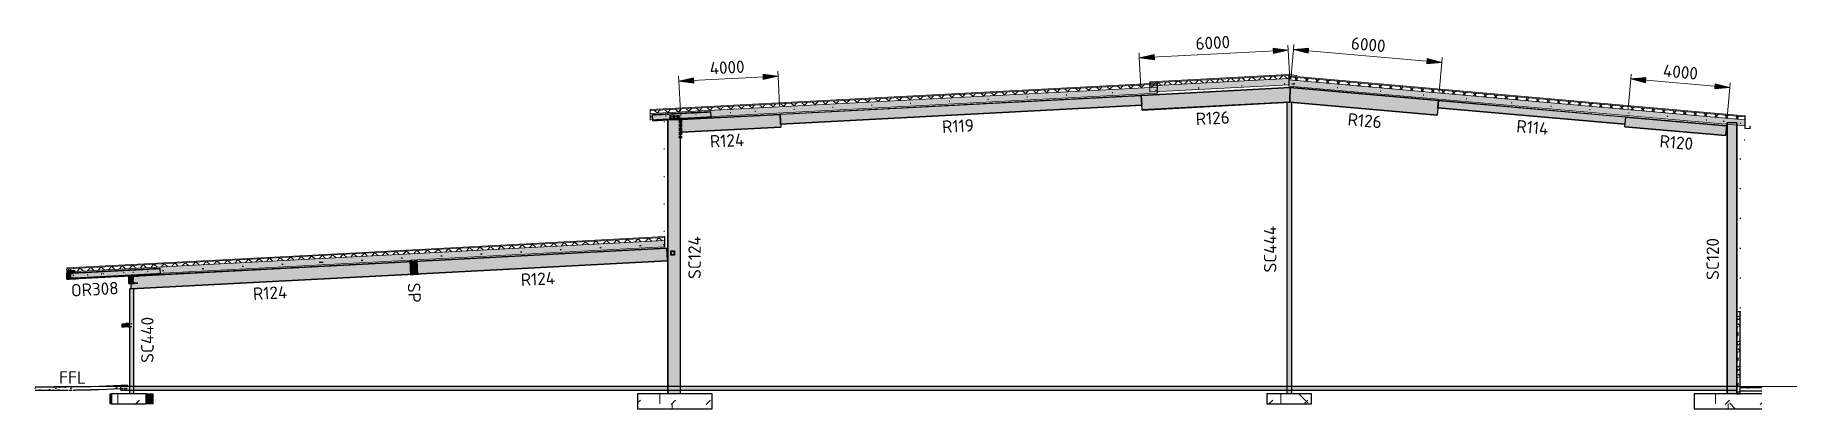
# Model space of a CAD drawing. Header units: millimetres. Extents: x 632 to 645312, y -3890 to 22200.
# Drawn here: x 332457 to 403367, y 4300 to 19331 of the extents above; entities that cross this region are included whole.
import ezdxf

# ---------------------------------------------------------------- set-up
doc = ezdxf.new("R2010")
doc.units = ezdxf.units.MM
for name, pattern in [('Dash', [7, 5, -2]), ('Hidden', [4, 3, -1]), ('Hidden Double', [7, 5, -2]), ('Hidden Half', [3, 2, -1])]:
    doc.linetypes.add(name, pattern=pattern)
for name, color, linetype, lineweight in [('A-010-D_DIM', 211, 'Continuous', 13), ('A-010-D_DIM-200', 211, 'Continuous', 13), ('A-010-M_LINE', 90, 'Continuous', 13), ('A-200-H_WALL', 111, 'Continuous', 13), ('A-200-M_WALL_EXT', 113, 'Continuous', 13), ('A-200-M_WALL_PAT', 111, 'Continuous', 13), ('A-200-MH_WALL', 110, 'Hidden', 13), ('A-230-H-FLOOR', 190, 'Continuous', 13), ('A-230-M_FLOOR', 192, 'Continuous', 13), ('A-230-MH_FLOOR', 190, 'Hidden Double', 13), ('A-270-M_ROOF', 132, 'Continuous', 13), ('S-160-M_FOUND', 171, 'Continuous', 13), ('S-160-MH_FOUND', 171, 'Hidden Half', 13), ('S-280-A_COLUMN', 171, 'Continuous', 18), ('S-280-A_STRUCT_FRAME', 2, 'Continuous', 18), ('S-280-M_COLUMN', 52, 'Continuous', 13), ('S-280-M_STRUCT_FRAME', 12, 'Continuous', 13), ('S-280-MH_COLUMN', 52, 'Hidden Half', 13), ('Z-000-T_TEXT', 131, 'Continuous', 25), ('Z-230-A_LEVEL', 51, 'Continuous', 13), ('Z-230_A_LEVEL', 51, 'Continuous', 18)]:
    doc.layers.add(name, color=color, linetype=linetype, lineweight=lineweight)
doc.styles.add('ISOCPEUR_2', font='isocpeur.ttf', dxfattribs={"height": 500})
doc.dimstyles.new('2_5___Arrow___Transparent', dxfattribs={"dimscale": 304.8, "dimtxt": 497.990588, "dimasz": 1.968504, "dimexe": 0.656168, "dimexo": 1.049869, "dimgap": 0.164042, "dimtad": 1, "dimdec": 0, "dimzin": 0, "dimdsep": 46, "dimtxsty": 'ISOCPEUR_2', "dimsah": 1, "dimcen": 0.09, "dimadec": 0, "dimazin": 0, "dimtfac": 1, "dimtdec": 4, "dimtix": 1, "dimtmove": 0, "dimatfit": 3, "dimfxl": 1, "dimtvp": 1, "dimtolj": 1, "dimtzin": 0, "dimlwd": 18, "dimlwe": 18, "dimarcsym": 2})
pattern_1 = [(45, (377784.9, 0), (-1414.214, 0), [750, -3000]), (45, (378784.9, 1000), (-1414.214, 0), [750, -3000]), (45, (379784.9, -300), (-1414.214, 0), [250, -2000]), (90, (379784.9, 500), (-500, 500), [500, -2000]), (315, (379784.9, 1000), (0, 2828.43), [500, -3000]), (0, (378784.9, 1000), (2000, 2000), [300, -1000]), (0, (376284.9, 2000), (2000, 2000), [300, -2000])]
pattern_2 = [(50, (377784.9, 0), (728.7365, -63.756), [76.2, -838.2]), (355, (377784.9, 0), (-140.972, 764.228), [60.96, -670.56]), (100.451, (377845.6, -5.3), (587.77, 700.467), [64.76, -712.36]), (46.184, (377784.9, 203.2), (1084.316, -168.171), [114.3, -1257.3]), (96.636, (377875.2, 189.2), (949.61, 989.71), [97.14, -1068.54]), (351.184, (377784.9, 203.2), (949.62, 989.7), [91.44, -1005.84]), (21, (377886.5, 152.4), (606.458, -409.0606), [76.2, -838.2]), (326, (377886.5, 152.4), (247.208, 736.753), [60.96, -670.56]), (71.451, (377937, 118.3), (853.668, 327.685), [64.76, -712.36]), (37.5, (377784.88, 0), (12.3547, 338.2201), [6.706, -655.726, 6.706, -674.014, -673.1]), (37.5, (377784.88, 0), (12.3547, 338.2201), [-1343.152, 6.706, -666.394]), (7.5, (377784.9, 0), (267.279, 400.722), [6.706, -381.406, 6.706, -640.486, -256.54]), (7.5, (377784.9, 0), (267.279, 400.722), [-1035.304, 6.706, -249.834]), (327.5, (377558.32, 0), (542.3633, -22.9153), [6.706, -247.294, 6.706, -785.774, -1051.56]), (327.5, (377558.32, 0), (542.3633, -22.9153), [-1046.48, 6.706, -1044.854]), (317.5, (377456.7, 0), (592.517, 101.707), [6.706, -323.494, 6.706, -519.582, -746.76]), (317.5, (377456.7, 0), (592.517, 101.707), [-856.488, 6.706, -740.054])]
pattern_3 = [(45, (4492097.5, 0), (-1414.214, 0), [750, -3000]), (45, (4493097.5, 1000), (-1414.214, 0), [750, -3000]), (45, (4494097.5, -300), (-1414.214, 0), [250, -2000]), (90, (4494097.55, 500), (-500, 500), [500, -2000]), (315, (4494097.5, 1000), (0, 2828.43), [500, -3000]), (0, (4493097.5, 1000), (2000, 2000), [300, -1000]), (0, (4490597.5, 2000), (2000, 2000), [300, -2000])]

msp = doc.modelspace()

# ---------------------------------------------------------------- texts
at = {"layer": 'S-280-A_COLUMN', "lineweight": 13, "char_height": 500, "attachment_point": 1, "rotation": 90, "style": 'ISOCPEUR_2'}
for s, insert, width in [('SC444', (381918.4, 9781.4), 2356.961), ('SC124', (358748.3, 9522.9), 2132.489), ('SC120', (399732.6, 9482.7), 2084.387), ('SC440', (336721, 6148), 2308.86)]:
    msp.add_mtext(s, dxfattribs=dict(at, insert=insert, width=width))
at = {"layer": 'S-280-A_STRUCT_FRAME', "lineweight": 13, "char_height": 500, "attachment_point": 1, "style": 'ISOCPEUR_2'}
for s, insert, width, rotation in [('R119', (368948.8, 15894.3), 1523.206, 2.998722), ('R126', (379159.3, 16209.7), 1651.476, 2.998722), ('R126', (385314.9, 16202), 1651.476, 354.991571), ('R114', (392105.8, 15926.9), 1571.307, 354.991571), ('R124', (359604.3, 15305), 1699.577, 2.998722), ('R120', (397870.8, 15321.6), 1651.476, 354.991571), ('OR308', (333884, 9311.7), 2260.759, 2.987325), ('R124', (341209.5, 9174), 1699.577, 2.987325), ('R124', (351989.5, 9736.6), 1699.577, 2.987325)]:
    msp.add_mtext(s, dxfattribs=dict(at, insert=insert, width=width, rotation=rotation))
at = {"layer": 'Z-000-T_TEXT', "insert": (347945.8, 9384.8), "char_height": 500, "width": 962.025, "attachment_point": 1, "rotation": 272.987325, "style": 'ISOCPEUR_2'}
msp.add_mtext('SP', dxfattribs=at)
at = {"layer": 'Z-230_A_LEVEL', "lineweight": 13, "insert": (333420.4, 5805.7), "char_height": 500, "width": 1298.734, "attachment_point": 1, "style": 'ISOCPEUR_2'}
msp.add_mtext('FFL', dxfattribs=at)

# ---------------------------------------------------------------- blocks, each defined once
blk = doc.blocks.new('Ridge Capping - Ridge Capping-1882401-S6_501-SECTION B1')
at = {"layer": 'A-270-M_ROOF', "lineweight": 5, "transparency": 33554432}
for points in [[(4497542, 17713), (4497534, 17717), (4497236, 17754), (4496936, 17738), (4496928, 17734), (4497236, 17751)], [(4497563, 17717), (4497265, 17754), (4497236, 17754), (4497534, 17717)], [(4497542, 17713), (4497570, 17713), (4497563, 17717), (4497534, 17717)]]:
    blk.add_hatch(color=253, dxfattribs=at).paths.add_polyline_path(points)
at = {"layer": 'A-270-M_ROOF', "color": 53, "lineweight": 5}
for p, q in [((4496928, 17734), (4497236, 17751)), ((4496936, 17738), (4496928, 17734)), ((4496957, 17734), (4496928, 17734)), ((4497236, 17754), (4496936, 17738)), ((4496965, 17738), (4496936, 17738)), ((4497366, 17738), (4497236, 17754)), ((4497236, 17754), (4497261, 17754)), ((4497236, 17751), (4497542, 17713)), ((4497261, 17751), (4497236, 17751)), ((4497261, 17754), (4497265, 17754)), ((4497263, 17751), (4497261, 17751)), ((4497534, 17717), (4497366, 17738)), ((4497542, 17713), (4497534, 17717)), ((4497563, 17717), (4497534, 17717)), ((4497571, 17713), (4497542, 17713))]:
    blk.add_line(p, q, dxfattribs=at)
blk = doc.blocks.new('25021-APA-ZZ-ZZ-M3-AR-000001_V3_rvt-5-S6_501-SECTION B1')
at = {"layer": 'A-270-M_ROOF', "transparency": 33554432}
for color, points in [(9, [(4491634, 17417), (4497236, 17711), (4497236, 17751), (4491634, 17457)]), (9, [(4471525, 16298), (4491934, 17367), (4491934, 17407), (4471525, 16338)]), (9, [(4515587, 16052), (4515587, 16092), (4497236, 17697), (4497236, 17657), (4514846, 16117)]), (253, [(4515791, 15579), (4515789, 15581), (4515589, 15581), (4515587, 15579)]), (9, [(4448048, 9929), (4472099, 11187), (4472099, 11227), (4448048, 9969)]), (8, [(4448048, 9766), (4448101, 9770), (4448101, 9861), (4448048, 9861), (4448048, 9775)])]:
    blk.add_hatch(color=color, dxfattribs=at).paths.add_polyline_path(points)
at = {"layer": 'A-270-M_ROOF', "lineweight": 5, "transparency": 33554432}
for color, points in [(9, [(4497265, 17711), (4497265, 17751), (4497236, 17751), (4497236, 17711)]), (254, [(4471525, 15927), (4471626, 15933), (4471616, 16142), (4473956, 16265), (4473968, 16055), (4491934, 16997), (4491934, 17247), (4471525, 16178)]), (254, [(4491634, 17047), (4497236, 17340), (4497236, 17590), (4491634, 17297), (4491634, 17222)]), (9, [(4491963, 17367), (4491963, 17407), (4491934, 17407), (4491934, 17367)]), (254, [(4491963, 16997), (4491963, 17367), (4491934, 17367), (4491934, 16997)]), (254, [(4497265, 17340), (4497265, 17711), (4497236, 17711), (4497236, 17340)]), (9, [(4515616, 16092), (4497265, 17697), (4497236, 17697), (4515587, 16092)]), (10, [(4515616, 16052), (4497265, 17657), (4497236, 17657), (4515587, 16052)]), (254, [(4515587, 15681), (4515587, 15931), (4497236, 17536), (4497236, 17285), (4514859, 15744), (4514859, 15805), (4515270, 15805), (4515270, 15708)]), (254, [(4471525, 15927), (4471554, 15927), (4471616, 15932)]), (9, [(4515616, 16052), (4515616, 16092), (4515587, 16092), (4515587, 16052)]), (254, [(4515616, 15681), (4515616, 16052), (4515587, 16052), (4515587, 15681)]), (253, [(4515618, 15581), (4515618, 15681), (4515589, 15681), (4515589, 15581)]), (253, [(4515820, 15579), (4515820, 15671), (4515791, 15671), (4515791, 15579)]), (9, [(4448048, 9969), (4472099, 11227), (4472128, 11232), (4448329, 9986)]), (10, [(4448048, 9929), (4472099, 11187), (4472128, 11192), (4448182, 9937)]), (254, [(4451798, 9754), (4472099, 10816), (4472099, 11067), (4448048, 9809), (4448048, 9766), (4448318, 9784), (4448412, 9785), (4451787, 9961), (4451798, 9758)]), (9, [(4472099, 11187), (4472128, 11192), (4472128, 11232), (4472099, 11227)]), (254, [(4472099, 10816), (4472128, 10821), (4472128, 11192), (4472099, 11187)]), (8, [(4448048, 9861), (4448101, 9861), (4448381, 9879), (4448329, 9879), (4448182, 9870)]), (8, [(4448101, 9770), (4448318, 9784), (4448382, 9784), (4448382, 9879), (4448101, 9861), (4448101, 9775)])]:
    blk.add_hatch(color=color, dxfattribs=at).paths.add_polyline_path(points)
at = {"layer": 'A-270-M_ROOF', "lineweight": 5}
h = blk.add_hatch(dxfattribs=at)
h.set_pattern_fill('FP_28', angle=225, style=0, pattern_type=2)
h.set_pattern_definition([(47.999, (4492097.55, -5e-07), (-222.94, 200.743), []), (137.999, (4492097.55, -5e-07), (-200.743, -222.94), [])])
h.paths.add_polyline_path([(4471525, 16178), (4491934, 17247), (4491934, 17367), (4471525, 16298)])
h = blk.add_hatch(dxfattribs=at)
h.set_pattern_fill('FP_28', angle=225, style=0, pattern_type=2)
h.set_pattern_definition([(47.999, (4492097.55, -5e-06), (-222.94, 200.743), []), (137.999, (4492097.55, -5e-06), (-200.743, -222.94), [])])
h.paths.add_polyline_path([(4491634, 17297), (4497236, 17590), (4497236, 17711), (4491634, 17417)])
h = blk.add_hatch(dxfattribs=at)
h.set_pattern_fill('FP_26', angle=-135, style=0, pattern_type=2)
h.set_pattern_definition([(40.002, (4492097.55, 6e-07), (-192.8443, 229.8066), []), (130.002, (4492097.55, 6e-07), (-229.8066, -192.8443), [])])
h.paths.add_polyline_path([(4515587, 15931), (4515587, 16052), (4497236, 17657), (4497236, 17536), (4514846, 15996)])
h = blk.add_hatch(dxfattribs=at)
h.set_pattern_fill('FP_27', angle=225, style=0, pattern_type=2)
h.set_pattern_definition([(47.995, (4492097.55, -1e-05), (-222.926, 200.7586), []), (137.995, (4492097.55, -1e-05), (-200.7586, -222.926), [])])
h.paths.add_polyline_path([(4448048, 9809), (4472099, 11067), (4472099, 11187), (4448048, 9929)])
at = {"layer": 'A-270-M_ROOF', "color": 53, "lineweight": 5}
for p, q in [((4497236, 17751), (4491634, 17457)), ((4497236, 17711), (4497236, 17751)), ((4497236, 17751), (4497261, 17751)), ((4497261, 17751), (4497263, 17751)), ((4491934, 17407), (4471525, 16338)), ((4491934, 17367), (4471525, 16298)), ((4471525, 16298), (4491934, 17367)), ((4471525, 16178), (4491934, 17247)), ((4491634, 17297), (4497236, 17590)), ((4491634, 17457), (4491634, 17417)), ((4491634, 17457), (4491663, 17457)), ((4492163, 17445), (4491634, 17417)), ((4491634, 17417), (4492163, 17445)), ((4491634, 17417), (4491634, 17047)), ((4491634, 17417), (4491639, 17417)), ((4491639, 17417), (4491634, 17417)), ((4491634, 17047), (4492044, 17068)), ((4491638, 17047), (4491634, 17047)), ((4491663, 17047), (4491638, 17047)), ((4491639, 17417), (4491663, 17417)), ((4491663, 17417), (4491639, 17417)), ((4491934, 17367), (4491934, 17407)), ((4491934, 17407), (4491953, 17407)), ((4491934, 16997), (4491934, 17367)), ((4491934, 17367), (4491952, 17367)), ((4491952, 17367), (4491934, 17367)), ((4491952, 17367), (4491963, 17367)), ((4491963, 17367), (4491952, 17367)), ((4491953, 17407), (4491963, 17407)), ((4492044, 17068), (4497236, 17340)), ((4497236, 17711), (4492163, 17445)), ((4492163, 17445), (4497236, 17711)), ((4497236, 17340), (4497236, 17711)), ((4497236, 17711), (4497265, 17711)), ((4497265, 17711), (4497236, 17711)), ((4515587, 16092), (4497236, 17697)), ((4497236, 17697), (4497236, 17657)), ((4497265, 17697), (4497236, 17697)), ((4497236, 17657), (4497236, 17285)), ((4515587, 16052), (4497236, 17657)), ((4497236, 17657), (4515587, 16052)), ((4497236, 17536), (4515587, 15931)), ((4497265, 17340), (4497236, 17340)), ((4497236, 17285), (4515587, 15681)), ((4497236, 17285), (4497265, 17285)), ((4471525, 15927), (4491934, 16997)), ((4471525, 16338), (4471525, 16298)), ((4471525, 16338), (4471554, 16338)), ((4491951, 16997), (4491934, 16997)), ((4491963, 16997), (4491951, 16997)), ((4471525, 16298), (4471525, 15927)), ((4471525, 16298), (4471549, 16298)), ((4471549, 16298), (4471525, 16298)), ((4471548, 15927), (4471525, 15927)), ((4471554, 15927), (4471548, 15927)), ((4471549, 16298), (4471554, 16298)), ((4471554, 16298), (4471549, 16298)), ((4515587, 16052), (4515587, 16092)), ((4515587, 16092), (4515616, 16092)), ((4515587, 15681), (4515587, 16052)), ((4515589, 15681), (4515587, 15681)), ((4515587, 15681), (4515587, 15579)), ((4515616, 15681), (4515589, 15681)), ((4515589, 15581), (4515589, 15681)), ((4515616, 15681), (4515589, 15681)), ((4515609, 15681), (4515589, 15681)), ((4515618, 15681), (4515609, 15681)), ((4515791, 15671), (4515789, 15671)), ((4515789, 15671), (4515789, 15581)), ((4515791, 15579), (4515791, 15671)), ((4515818, 15671), (4515791, 15671)), ((4515791, 15671), (4515820, 15671)), ((4515587, 15579), (4515791, 15579)), ((4515616, 15579), (4515587, 15579)), ((4515789, 15581), (4515589, 15581)), ((4515609, 15581), (4515589, 15581)), ((4515618, 15581), (4515609, 15581)), ((4515818, 15581), (4515791, 15581)), ((4515820, 15579), (4515791, 15579)), ((4448101, 9811), (4472099, 11067)), ((4448101, 9561), (4472099, 10816)), ((4472099, 11187), (4455458, 10316)), ((4455458, 10316), (4472099, 11187)), ((4472099, 11227), (4457155, 10445)), ((4472099, 11227), (4472128, 11232)), ((4472099, 11187), (4472099, 11227)), ((4472099, 11187), (4472128, 11192)), ((4472128, 11192), (4472099, 11187)), ((4472099, 10816), (4472099, 11187)), ((4472128, 10821), (4472099, 10816)), ((4457155, 10445), (4448048, 9969)), ((4455458, 10316), (4448048, 9929)), ((4448048, 9929), (4455458, 10316)), ((4448329, 9986), (4448048, 9969)), ((4448048, 9969), (4448048, 9929)), ((4448329, 9946), (4448048, 9929)), ((4448048, 9929), (4448329, 9946)), ((4448048, 9929), (4448048, 9558)), ((4448329, 9879), (4448048, 9861)), ((4448101, 9861), (4448048, 9861)), ((4448048, 9861), (4448048, 9556)), ((4448048, 9809), (4448101, 9811)), ((4448048, 9558), (4448101, 9562)), ((4448048, 9558), (4448101, 9561)), ((4448101, 9560), (4448048, 9556)), ((4448048, 9556), (4448101, 9557)), ((4448381, 9879), (4448101, 9861)), ((4448101, 9557), (4448101, 9861)), ((4448101, 9562), (4448329, 9576)), ((4448101, 9557), (4448381, 9574)), ((4448213, 9567), (4448101, 9560)), ((4448329, 9574), (4448213, 9567))]:
    blk.add_line(p, q, dxfattribs=at)
blk.add_blockref('Ridge Capping - Ridge Capping-1882401-S6_501-SECTION B1', (0, 0), dxfattribs=at)
blk = doc.blocks.new('NRP_Framing-Steel-SHS - S440 - 150x150x5_0SHS-4065243-S6_501-SECTION B1')
at = {"layer": 'S-280-M_STRUCT_FRAME', "linetype": 'Dash', "lineweight": 25}
for points in [[(4472345, 10641), (4472495, 10641), (4472507, 10642), (4472357, 10642)], [(4472495, 10491), (4472507, 10492), (4472507, 10642), (4472495, 10641), (4472495, 10599)], [(4472350, 10496), (4472362, 10497), (4472362, 10636), (4472350, 10636), (4472350, 10496)]]:
    blk.add_hatch(color=256, dxfattribs=at).paths.add_polyline_path(points)
h = blk.add_hatch(color=256, dxfattribs=at)
h.paths.add_polyline_path([(4472345, 10491), (4472495, 10491), (4472495, 10641), (4472345, 10641), (4472345, 10599)])
h.paths.add_polyline_path([(4472350, 10496), (4472350, 10636), (4472490, 10636), (4472490, 10496)])
at = {"layer": 'S-280-M_STRUCT_FRAME', "lineweight": 25}
for p, q in [((4472357, 10642), (4472345, 10641)), ((4472495, 10641), (4472345, 10641)), ((4472345, 10641), (4472345, 10491)), ((4472357, 10642), (4472507, 10642)), ((4472495, 10641), (4472507, 10642)), ((4472495, 10491), (4472495, 10641)), ((4472507, 10642), (4472507, 10492)), ((4472345, 10491), (4472495, 10491)), ((4472350, 10636), (4472490, 10636)), ((4472350, 10496), (4472350, 10636)), ((4472362, 10497), (4472350, 10496)), ((4472490, 10496), (4472350, 10496)), ((4472362, 10636), (4472362, 10497)), ((4472362, 10497), (4472490, 10497)), ((4472490, 10636), (4472490, 10496)), ((4472507, 10492), (4472495, 10491))]:
    blk.add_line(p, q, dxfattribs=at)
blk = doc.blocks.new('NRP_Framing-Steel-SHS - WH433 - 100x100x5_0SHS-4145556-S6_501-SECTION B1')
at = {"layer": 'S-280-M_STRUCT_FRAME', "linetype": 'Dash', "lineweight": 25}
h = blk.add_hatch(color=256, dxfattribs=at)
h.paths.add_polyline_path([(4450362, 7600), (4450362, 7700), (4450258, 7700), (4450258, 7600)])
h.paths.add_polyline_path([(4450264, 7605), (4450264, 7695), (4450357, 7695), (4450357, 7605)])
for points in [[(4450357, 7695), (4450264, 7695), (4450264, 7605), (4450357, 7605)], [(4450362, 7700), (4450362, 7600), (4450510, 7600), (4450510, 7700)]]:
    blk.add_hatch(color=256, dxfattribs=at).paths.add_polyline_path(points)
at = {"layer": 'S-280-M_STRUCT_FRAME', "lineweight": 25}
for p, q in [((4450362, 7700), (4450258, 7700)), ((4450258, 7700), (4450258, 7600)), ((4450258, 7600), (4450362, 7600)), ((4450264, 7695), (4450357, 7695)), ((4450264, 7605), (4450264, 7695)), ((4450357, 7605), (4450264, 7605)), ((4450357, 7695), (4450357, 7605)), ((4450362, 7600), (4450362, 7700)), ((4450362, 7700), (4450510, 7700)), ((4450510, 7600), (4450362, 7600)), ((4450510, 7700), (4450510, 7600))]:
    blk.add_line(p, q, dxfattribs=at)
blk = doc.blocks.new('NRP_Framing-Steel-Purlin C - P946 - EC250-24-4001374-S6_501-SECTION B1')
at = {"layer": 'S-280-M_STRUCT_FRAME', "color": 1, "lineweight": 25}
blk.add_line((4448887, 9692), (4448861, 9692), dxfattribs=at)
blk.add_line((4448887, 9692), (4448861, 9692), dxfattribs=at)
blk = doc.blocks.new('NRP_Framing-Steel-Purlin C - P946 - EC250-24-4001373-S6_501-SECTION B1')
at = {"layer": 'S-280-M_STRUCT_FRAME', "color": 1, "lineweight": 25}
blk.add_line((4449455, 9722), (4449429, 9722), dxfattribs=at)
blk.add_line((4449455, 9722), (4449429, 9722), dxfattribs=at)
blk = doc.blocks.new('NRP_Framing-Steel-Purlin C - P946 - EC250-24-4001377-S6_501-SECTION B1')
at = {"layer": 'S-280-M_STRUCT_FRAME', "color": 1, "lineweight": 25}
blk.add_line((4448319, 9662), (4448286, 9662), dxfattribs=at)
blk.add_line((4448319, 9662), (4448286, 9662), dxfattribs=at)
blk = doc.blocks.new('NRP_Framing-Steel-Purlin C - P946 - EC250-24-4003224-S6_501-SECTION B1')
at = {"layer": 'S-280-M_STRUCT_FRAME', "color": 1, "lineweight": 25}
blk.add_line((4472048, 10904), (4472064, 10906), dxfattribs=at)
blk.add_line((4472048, 10904), (4472064, 10906), dxfattribs=at)
blk = doc.blocks.new('NRP_Framing-Steel-Purlin C - P946 - EC250-24-4003288-S6_501-SECTION B1')
at = {"layer": 'S-280-M_STRUCT_FRAME', "color": 1, "lineweight": 25}
blk.add_line((4472072, 10904), (4472087, 10907), dxfattribs=at)
blk.add_line((4472072, 10904), (4472087, 10907), dxfattribs=at)
blk = doc.blocks.new('NRP_Framing-Steel-Purlin Z - P914 - EZ250-15-4003870-S6_501-SECTION B1')
at = {"layer": 'S-280-M_STRUCT_FRAME', "color": 150, "lineweight": 25}
blk.add_line((4471158, 10857), (4471100, 10857), dxfattribs=at)
blk = doc.blocks.new('NRP_Framing-Steel-Purlin Z - P914 - EZ250-15-4003868-S6_501-SECTION B1')
at = {"layer": 'S-280-M_STRUCT_FRAME', "color": 150, "lineweight": 25}
blk.add_line((4469558, 10774), (4469499, 10774), dxfattribs=at)
blk = doc.blocks.new('NRP_Framing-Steel-Purlin Z - P914 - EZ250-15-4003866-S6_501-SECTION B1')
at = {"layer": 'S-280-M_STRUCT_FRAME', "color": 150, "lineweight": 25}
blk.add_line((4467958, 10690), (4467899, 10690), dxfattribs=at)
blk = doc.blocks.new('NRP_Framing-Steel-Purlin Z - P914 - EZ250-15-4003864-S6_501-SECTION B1')
at = {"layer": 'S-280-M_STRUCT_FRAME', "color": 150, "lineweight": 25}
blk.add_line((4466357, 10606), (4466299, 10606), dxfattribs=at)
blk = doc.blocks.new('NRP_Framing-Steel-Purlin Z - P914 - EZ250-15-4003862-S6_501-SECTION B1')
at = {"layer": 'S-280-M_STRUCT_FRAME', "color": 150, "lineweight": 25}
blk.add_line((4464757, 10522), (4464698, 10522), dxfattribs=at)
blk = doc.blocks.new('NRP_Framing-Steel-Purlin Z - P914 - EZ250-15-4003860-S6_501-SECTION B1')
at = {"layer": 'S-280-M_STRUCT_FRAME', "color": 150, "lineweight": 25}
blk.add_line((4463156, 10439), (4463098, 10439), dxfattribs=at)
blk = doc.blocks.new('NRP_Framing-Steel-Purlin Z - P914 - EZ250-15-4003858-S6_501-SECTION B1')
at = {"layer": 'S-280-M_STRUCT_FRAME', "color": 150, "lineweight": 25}
blk.add_line((4461556, 10355), (4461497, 10355), dxfattribs=at)
blk = doc.blocks.new('NRP_Framing-Steel-Purlin Z - P914 - EZ250-15-4003853-S6_501-SECTION B1')
at = {"layer": 'S-280-M_STRUCT_FRAME', "color": 150, "lineweight": 25}
blk.add_line((4459955, 10271), (4459897, 10271), dxfattribs=at)
blk = doc.blocks.new('NRP_Framing-Steel-Purlin Z - P914 - EZ250-15-4003854-S6_501-SECTION B1')
at = {"layer": 'S-280-M_STRUCT_FRAME', "color": 150, "lineweight": 25}
blk.add_line((4458354, 10188), (4458296, 10188), dxfattribs=at)
blk = doc.blocks.new('NRP_Framing-Steel-Purlin Z - P914 - EZ250-15-4003855-S6_501-SECTION B1')
at = {"layer": 'S-280-M_STRUCT_FRAME', "color": 150, "lineweight": 25}
blk.add_line((4456754, 10104), (4456696, 10104), dxfattribs=at)
blk = doc.blocks.new('NRP_Framing-Steel-Purlin Z - P914 - EZ250-15-4003856-S6_501-SECTION B1')
at = {"layer": 'S-280-M_STRUCT_FRAME', "color": 150, "lineweight": 25}
blk.add_line((4455153, 10020), (4455095, 10020), dxfattribs=at)
blk = doc.blocks.new('NRP_Framing-Steel-Purlin Z - P914 - EZ250-15-4003905-S6_501-SECTION B1')
at = {"layer": 'S-280-M_STRUCT_FRAME', "color": 150, "lineweight": 25}
blk.add_line((4453553, 9936), (4453495, 9936), dxfattribs=at)
blk = doc.blocks.new('NRP_Framing-Steel-Purlin Z - P914 - EZ250-15-4003919-S6_501-SECTION B1')
at = {"layer": 'S-280-M_STRUCT_FRAME', "color": 150, "lineweight": 25}
blk.add_line((4451952, 9853), (4451894, 9853), dxfattribs=at)
blk = doc.blocks.new('NRP_Framing-Steel-Purlin Z - P914 - EZ250-15-4004838-S6_501-SECTION B1')
at = {"layer": 'S-280-M_STRUCT_FRAME', "color": 150, "lineweight": 25}
blk.add_line((4471158, 10857), (4471100, 10857), dxfattribs=at)
blk = doc.blocks.new('NRP_Framing-Steel-Purlin Z - P914 - EZ250-15-4004836-S6_501-SECTION B1')
at = {"layer": 'S-280-M_STRUCT_FRAME', "color": 150, "lineweight": 25}
blk.add_line((4469558, 10774), (4469499, 10774), dxfattribs=at)
blk = doc.blocks.new('NRP_Framing-Steel-Purlin Z - P914 - EZ250-15-4004834-S6_501-SECTION B1')
at = {"layer": 'S-280-M_STRUCT_FRAME', "color": 150, "lineweight": 25}
blk.add_line((4467958, 10690), (4467899, 10690), dxfattribs=at)
blk = doc.blocks.new('NRP_Framing-Steel-Purlin Z - P914 - EZ250-15-4004832-S6_501-SECTION B1')
at = {"layer": 'S-280-M_STRUCT_FRAME', "color": 150, "lineweight": 25}
blk.add_line((4466357, 10606), (4466299, 10606), dxfattribs=at)
blk = doc.blocks.new('NRP_Framing-Steel-Purlin Z - P914 - EZ250-15-4004830-S6_501-SECTION B1')
at = {"layer": 'S-280-M_STRUCT_FRAME', "color": 150, "lineweight": 25}
blk.add_line((4464757, 10522), (4464698, 10522), dxfattribs=at)
blk = doc.blocks.new('NRP_Framing-Steel-Purlin Z - P914 - EZ250-15-4004828-S6_501-SECTION B1')
at = {"layer": 'S-280-M_STRUCT_FRAME', "color": 150, "lineweight": 25}
blk.add_line((4463156, 10439), (4463098, 10439), dxfattribs=at)
blk = doc.blocks.new('NRP_Framing-Steel-Purlin Z - P914 - EZ250-15-4004825-S6_501-SECTION B1')
at = {"layer": 'S-280-M_STRUCT_FRAME', "color": 150, "lineweight": 25}
blk.add_line((4461556, 10355), (4461497, 10355), dxfattribs=at)
blk = doc.blocks.new('NRP_Framing-Steel-Purlin Z - P914 - EZ250-15-4004823-S6_501-SECTION B1')
at = {"layer": 'S-280-M_STRUCT_FRAME', "color": 150, "lineweight": 25}
blk.add_line((4459955, 10271), (4459897, 10271), dxfattribs=at)
blk = doc.blocks.new('NRP_Framing-Steel-Purlin Z - P914 - EZ250-15-4004821-S6_501-SECTION B1')
at = {"layer": 'S-280-M_STRUCT_FRAME', "color": 150, "lineweight": 25}
for p, q in [((4458301, 10188), (4458204, 10183)), ((4458354, 10188), (4458301, 10188))]:
    blk.add_line(p, q, dxfattribs=at)
blk = doc.blocks.new('NRP_Framing-Steel-Purlin Z - P914 - EZ250-15-4004819-S6_501-SECTION B1')
at = {"layer": 'S-280-M_STRUCT_FRAME', "color": 150, "lineweight": 25}
blk.add_line((4456754, 10104), (4456741, 10104), dxfattribs=at)
blk = doc.blocks.new('NRP_Framing-Steel-Purlin Z - P914 - EZ250-15-4004815-S6_501-SECTION B1')
at = {"layer": 'S-280-M_STRUCT_FRAME', "color": 150, "lineweight": 25}
blk.add_line((4455153, 10020), (4455146, 10020), dxfattribs=at)
blk = doc.blocks.new('NRP_Framing-Steel-Purlin Z - P914 - EZ250-15-4004816-S6_501-SECTION B1')
at = {"layer": 'S-280-M_STRUCT_FRAME', "color": 150, "lineweight": 25}
blk.add_line((4453553, 9936), (4453551, 9936), dxfattribs=at)
blk = doc.blocks.new('NRP_Framing-Steel-Purlin Z - P914 - EZ250-15-4145933-S6_501-SECTION B1')
at = {"layer": 'S-280-M_STRUCT_FRAME', "color": 150, "lineweight": 25}
blk.add_line((4450352, 9769), (4450323, 9769), dxfattribs=at)
blk = doc.blocks.new('NRP_Framing-Steel-Purlin C - P946 - EC250-24-4033922-S6_501-SECTION B1')
at = {"layer": 'S-280-M_STRUCT_FRAME', "color": 1, "lineweight": 25}
blk.add_line((4515432, 15781), (4515403, 15784), dxfattribs=at)
blk.add_line((4515432, 15781), (4515403, 15784), dxfattribs=at)
blk = doc.blocks.new('NRP_Framing-Steel-PFC - OR308 - 250PFC-4039837-S6_501-SECTION B1')
at = {"layer": 'S-280-M_STRUCT_FRAME', "linetype": 'Dash', "lineweight": 25}
for p, q in [((4471616, 16127), (4473956, 16250)), ((4471627, 15908), (4473968, 16030))]:
    blk.add_line(p, q, dxfattribs=at)
blk = doc.blocks.new('NRP_Framing-Steel-Purlin Z - P915 - EZ250-19-4044862-S6_501-SECTION B1')
at = {"layer": 'S-280-M_STRUCT_FRAME', "color": 92, "lineweight": 25}
blk.add_line((4514056, 15917), (4514027, 15920), dxfattribs=at)
blk = doc.blocks.new('NRP_Framing-Steel-Purlin Z - P915 - EZ250-19-4105806-S6_501-SECTION B1')
at = {"layer": 'S-280-M_STRUCT_FRAME', "color": 92, "lineweight": 25}
blk.add_line((4514744, 15857), (4514716, 15860), dxfattribs=at)
blk = doc.blocks.new('NRP_Framing-Steel-Purlin Z - P916 - EZ250-24-4043329-S6_501-SECTION B1')
at = {"layer": 'S-280-M_STRUCT_FRAME', "color": 1, "lineweight": 25}
blk.add_line((4514056, 15917), (4514027, 15920), dxfattribs=at)
blk = doc.blocks.new('NRP_Framing-Steel-Purlin Z - P916 - EZ250-24-V47-S6_501-SECTION B1')
at = {"layer": 'S-280-M_STRUCT_FRAME', "color": 1, "lineweight": 25}
blk.add_line((4514754, 15856), (4514725, 15859), dxfattribs=at)
blk = doc.blocks.new('NRP_Framing-Steel-Purlin Z - P915 - EZ250-19-4044895-S6_501-SECTION B1')
at = {"layer": 'S-280-M_STRUCT_FRAME', "color": 92, "lineweight": 25}
blk.add_line((4512489, 16055), (4512460, 16057), dxfattribs=at)
blk = doc.blocks.new('NRP_Framing-Steel-Purlin Z - P916 - EZ250-24-4044913-S6_501-SECTION B1')
at = {"layer": 'S-280-M_STRUCT_FRAME', "color": 1, "lineweight": 25}
blk.add_line((4512489, 16055), (4512460, 16057), dxfattribs=at)
blk = doc.blocks.new('NRP_Framing-Steel-Purlin Z - P915 - EZ250-19-4044893-S6_501-SECTION B1')
at = {"layer": 'S-280-M_STRUCT_FRAME', "color": 92, "lineweight": 25}
blk.add_line((4510929, 16192), (4510900, 16194), dxfattribs=at)
blk = doc.blocks.new('NRP_Framing-Steel-Purlin Z - P916 - EZ250-24-4044911-S6_501-SECTION B1')
at = {"layer": 'S-280-M_STRUCT_FRAME', "color": 1, "lineweight": 25}
blk.add_line((4510929, 16192), (4510900, 16194), dxfattribs=at)
blk = doc.blocks.new('NRP_Framing-Steel-Purlin Z - P915 - EZ250-19-4044891-S6_501-SECTION B1')
at = {"layer": 'S-280-M_STRUCT_FRAME', "color": 92, "lineweight": 25}
blk.add_line((4509369, 16328), (4509340, 16331), dxfattribs=at)
blk = doc.blocks.new('NRP_Framing-Steel-Purlin Z - P916 - EZ250-24-4044909-S6_501-SECTION B1')
at = {"layer": 'S-280-M_STRUCT_FRAME', "color": 1, "lineweight": 25}
blk.add_line((4509369, 16328), (4509340, 16331), dxfattribs=at)
blk = doc.blocks.new('NRP_Framing-Steel-Purlin Z - P915 - EZ250-19-4044889-S6_501-SECTION B1')
at = {"layer": 'S-280-M_STRUCT_FRAME', "color": 92, "lineweight": 25}
blk.add_line((4507808, 16465), (4507779, 16468), dxfattribs=at)
blk = doc.blocks.new('NRP_Framing-Steel-Purlin Z - P916 - EZ250-24-4044907-S6_501-SECTION B1')
at = {"layer": 'S-280-M_STRUCT_FRAME', "color": 1, "lineweight": 25}
blk.add_line((4507808, 16465), (4507779, 16468), dxfattribs=at)
blk = doc.blocks.new('NRP_Framing-Steel-Purlin Z - P915 - EZ250-19-4044887-S6_501-SECTION B1')
at = {"layer": 'S-280-M_STRUCT_FRAME', "color": 92, "lineweight": 25}
blk.add_line((4506228, 16604), (4506199, 16606), dxfattribs=at)
blk = doc.blocks.new('NRP_Framing-Steel-Purlin Z - P916 - EZ250-24-4044905-S6_501-SECTION B1')
at = {"layer": 'S-280-M_STRUCT_FRAME', "color": 1, "lineweight": 25}
blk.add_line((4506228, 16604), (4506199, 16606), dxfattribs=at)
blk = doc.blocks.new('NRP_Framing-Steel-Purlin Z - P914 - EZ250-15-4051325-S6_501-SECTION B1')
at = {"layer": 'S-280-M_STRUCT_FRAME', "color": 150, "lineweight": 25}
blk.add_line((4504397, 16764), (4504368, 16767), dxfattribs=at)
blk = doc.blocks.new('NRP_Framing-Steel-Purlin Z - P916 - EZ250-24-4051381-S6_501-SECTION B1')
at = {"layer": 'S-280-M_STRUCT_FRAME', "color": 1, "lineweight": 25}
blk.add_line((4504397, 16764), (4504368, 16767), dxfattribs=at)
blk = doc.blocks.new('NRP_Framing-Steel-Purlin Z - P914 - EZ250-15-4051326-S6_501-SECTION B1')
at = {"layer": 'S-280-M_STRUCT_FRAME', "color": 150, "lineweight": 25}
blk.add_line((4502667, 16916), (4502638, 16918), dxfattribs=at)
blk = doc.blocks.new('NRP_Framing-Steel-Purlin Z - P916 - EZ250-24-4051382-S6_501-SECTION B1')
at = {"layer": 'S-280-M_STRUCT_FRAME', "color": 1, "lineweight": 25}
blk.add_line((4502667, 16916), (4502638, 16918), dxfattribs=at)
blk = doc.blocks.new('NRP_Framing-Steel-Purlin Z - P914 - EZ250-15-4051327-S6_501-SECTION B1')
at = {"layer": 'S-280-M_STRUCT_FRAME', "color": 150, "lineweight": 25}
blk.add_line((4500937, 17067), (4500908, 17070), dxfattribs=at)
blk = doc.blocks.new('NRP_Framing-Steel-Purlin Z - P916 - EZ250-24-4051383-S6_501-SECTION B1')
at = {"layer": 'S-280-M_STRUCT_FRAME', "color": 1, "lineweight": 25}
blk.add_line((4500937, 17067), (4500908, 17070), dxfattribs=at)
blk = doc.blocks.new('NRP_Framing-Steel-Purlin Z - P914 - EZ250-15-4051328-S6_501-SECTION B1')
at = {"layer": 'S-280-M_STRUCT_FRAME', "color": 150, "lineweight": 25}
blk.add_line((4499207, 17219), (4499178, 17221), dxfattribs=at)
blk = doc.blocks.new('NRP_Framing-Steel-Purlin Z - P916 - EZ250-24-4051384-S6_501-SECTION B1')
at = {"layer": 'S-280-M_STRUCT_FRAME', "color": 1, "lineweight": 25}
blk.add_line((4499207, 17219), (4499178, 17221), dxfattribs=at)
blk = doc.blocks.new('NRP_Framing-Steel-Purlin Z - P914 - EZ250-15-4045171-S6_501-SECTION B1')
at = {"layer": 'S-280-M_STRUCT_FRAME', "color": 150, "lineweight": 25}
for p in [(4497355, 17381), (4497451, 17373)]:
    blk.add_line(p, (4497449, 17373), dxfattribs=at)
blk = doc.blocks.new('NRP_Framing-Steel-Purlin Z - P916 - EZ250-24-V48-S6_501-SECTION B1')
at = {"layer": 'S-280-M_STRUCT_FRAME', "color": 1, "lineweight": 25}
blk.add_line((4497478, 17370), (4497449, 17373), dxfattribs=at)
blk = doc.blocks.new('NRP_Framing-Steel-Purlin C - P946 - EC250-24-4049948-S6_501-SECTION B1')
at = {"layer": 'S-280-M_STRUCT_FRAME', "color": 1, "lineweight": 25}
blk.add_line((4471544, 16054), (4471573, 16054), dxfattribs=at)
blk.add_line((4471544, 16054), (4471573, 16054), dxfattribs=at)
blk = doc.blocks.new('NRP_Framing-Steel-Purlin C - P946 - EC250-24-4050851-S6_501-SECTION B1')
at = {"layer": 'S-280-M_STRUCT_FRAME', "color": 1, "lineweight": 25}
blk.add_line((4472143, 16085), (4472156, 16085), dxfattribs=at)
blk.add_line((4472143, 16085), (4472156, 16085), dxfattribs=at)
blk = doc.blocks.new('NRP_Framing-Steel-Purlin C - P946 - EC250-24-4065259-S6_501-SECTION B1')
at = {"layer": 'S-280-M_STRUCT_FRAME', "color": 1, "lineweight": 25}
blk.add_line((4472743, 16116), (4472757, 16116), dxfattribs=at)
blk.add_line((4472743, 16116), (4472757, 16116), dxfattribs=at)
blk = doc.blocks.new('NRP_Framing-Steel-Purlin C - P946 - EC250-24-4050852-S6_501-SECTION B1')
at = {"layer": 'S-280-M_STRUCT_FRAME', "color": 1, "lineweight": 25}
blk.add_line((4473342, 16148), (4473355, 16148), dxfattribs=at)
blk.add_line((4473342, 16148), (4473355, 16148), dxfattribs=at)
blk = doc.blocks.new('NRP_Framing-Steel-Purlin C - P946 - EC250-24-4050853-S6_501-SECTION B1')
at = {"layer": 'S-280-M_STRUCT_FRAME', "color": 1, "lineweight": 25}
blk.add_line((4473942, 16179), (4473954, 16179), dxfattribs=at)
blk.add_line((4473942, 16179), (4473954, 16179), dxfattribs=at)
blk = doc.blocks.new('NRP_Framing-Steel-Purlin Z - P916 - EZ250-24-4052208-S6_501-SECTION B1')
at = {"layer": 'S-280-M_STRUCT_FRAME', "color": 1, "lineweight": 25}
blk.add_line((4488264, 16929), (4488293, 16929), dxfattribs=at)
blk = doc.blocks.new('NRP_Framing-Steel-Purlin Z - P915 - EZ250-19-4052284-S6_501-SECTION B1')
at = {"layer": 'S-280-M_STRUCT_FRAME', "color": 92, "lineweight": 25}
blk.add_line((4488264, 16929), (4488293, 16929), dxfattribs=at)
blk = doc.blocks.new('NRP_Framing-Steel-Purlin Z - P916 - EZ250-24-4052253-S6_501-SECTION B1')
at = {"layer": 'S-280-M_STRUCT_FRAME', "color": 1, "lineweight": 25}
blk.add_line((4490122, 17027), (4490151, 17027), dxfattribs=at)
blk = doc.blocks.new('NRP_Framing-Steel-Purlin Z - P914 - EZ250-15-4052183-S6_501-SECTION B1')
at = {"layer": 'S-280-M_STRUCT_FRAME', "color": 150, "lineweight": 25}
blk.add_line((4490122, 17027), (4490151, 17027), dxfattribs=at)
blk = doc.blocks.new('NRP_Framing-Steel-Purlin Z - P916 - EZ250-24-4052254-S6_501-SECTION B1')
at = {"layer": 'S-280-M_STRUCT_FRAME', "color": 1, "lineweight": 25}
blk.add_line((4491861, 17118), (4491890, 17118), dxfattribs=at)
blk = doc.blocks.new('NRP_Framing-Steel-Purlin Z - P914 - EZ250-15-4052184-S6_501-SECTION B1')
at = {"layer": 'S-280-M_STRUCT_FRAME', "color": 150, "lineweight": 25}
blk.add_line((4491861, 17118), (4491890, 17118), dxfattribs=at)
blk = doc.blocks.new('NRP_Framing-Steel-Purlin Z - P916 - EZ250-24-4052255-S6_501-SECTION B1')
at = {"layer": 'S-280-M_STRUCT_FRAME', "color": 1, "lineweight": 25}
blk.add_line((4493589, 17208), (4493618, 17208), dxfattribs=at)
blk = doc.blocks.new('NRP_Framing-Steel-Purlin Z - P914 - EZ250-15-4052185-S6_501-SECTION B1')
at = {"layer": 'S-280-M_STRUCT_FRAME', "color": 150, "lineweight": 25}
blk.add_line((4493589, 17208), (4493618, 17208), dxfattribs=at)
blk = doc.blocks.new('NRP_Framing-Steel-Purlin Z - P916 - EZ250-24-4052256-S6_501-SECTION B1')
at = {"layer": 'S-280-M_STRUCT_FRAME', "color": 1, "lineweight": 25}
blk.add_line((4495327, 17299), (4495357, 17299), dxfattribs=at)
blk = doc.blocks.new('NRP_Framing-Steel-Purlin Z - P914 - EZ250-15-4052186-S6_501-SECTION B1')
at = {"layer": 'S-280-M_STRUCT_FRAME', "color": 150, "lineweight": 25}
blk.add_line((4495327, 17299), (4495357, 17299), dxfattribs=at)
blk = doc.blocks.new('NRP_Framing-Steel-Purlin Z - P916 - EZ250-24-4052257-S6_501-SECTION B1')
at = {"layer": 'S-280-M_STRUCT_FRAME', "color": 1, "lineweight": 25}
blk.add_line((4497046, 17389), (4497075, 17390), dxfattribs=at)
blk = doc.blocks.new('NRP_Framing-Steel-Purlin Z - P914 - EZ250-15-4052187-S6_501-SECTION B1')
at = {"layer": 'S-280-M_STRUCT_FRAME', "color": 150, "lineweight": 25}
blk.add_line((4497046, 17389), (4497075, 17390), dxfattribs=at)
blk = doc.blocks.new('NRP_Framing-Steel-Purlin Z - P916 - EZ250-24-4052787-S6_501-SECTION B1')
at = {"layer": 'S-280-M_STRUCT_FRAME', "color": 1, "lineweight": 25}
blk.add_line((4486681, 16847), (4486710, 16847), dxfattribs=at)
blk = doc.blocks.new('NRP_Framing-Steel-Purlin Z - P915 - EZ250-19-4052815-S6_501-SECTION B1')
at = {"layer": 'S-280-M_STRUCT_FRAME', "color": 92, "lineweight": 25}
blk.add_line((4486681, 16847), (4486710, 16847), dxfattribs=at)
blk = doc.blocks.new('NRP_Framing-Steel-Purlin Z - P916 - EZ250-24-4052838-S6_501-SECTION B1')
at = {"layer": 'S-280-M_STRUCT_FRAME', "color": 1, "lineweight": 25}
blk.add_line((4485118, 16765), (4485147, 16765), dxfattribs=at)
blk = doc.blocks.new('NRP_Framing-Steel-Purlin Z - P915 - EZ250-19-4052839-S6_501-SECTION B1')
at = {"layer": 'S-280-M_STRUCT_FRAME', "color": 92, "lineweight": 25}
blk.add_line((4485118, 16765), (4485147, 16765), dxfattribs=at)
blk = doc.blocks.new('NRP_Framing-Steel-Purlin Z - P916 - EZ250-24-4052835-S6_501-SECTION B1')
at = {"layer": 'S-280-M_STRUCT_FRAME', "color": 1, "lineweight": 25}
blk.add_line((4483555, 16683), (4483584, 16683), dxfattribs=at)
blk = doc.blocks.new('NRP_Framing-Steel-Purlin Z - P915 - EZ250-19-4052836-S6_501-SECTION B1')
at = {"layer": 'S-280-M_STRUCT_FRAME', "color": 92, "lineweight": 25}
blk.add_line((4483555, 16683), (4483584, 16683), dxfattribs=at)
blk = doc.blocks.new('NRP_Framing-Steel-Purlin Z - P916 - EZ250-24-4052832-S6_501-SECTION B1')
at = {"layer": 'S-280-M_STRUCT_FRAME', "color": 1, "lineweight": 25}
blk.add_line((4481992, 16601), (4482021, 16601), dxfattribs=at)
blk = doc.blocks.new('NRP_Framing-Steel-Purlin Z - P915 - EZ250-19-4052833-S6_501-SECTION B1')
at = {"layer": 'S-280-M_STRUCT_FRAME', "color": 92, "lineweight": 25}
blk.add_line((4481992, 16601), (4482021, 16601), dxfattribs=at)
blk = doc.blocks.new('NRP_Framing-Steel-Purlin Z - P916 - EZ250-24-4052829-S6_501-SECTION B1')
at = {"layer": 'S-280-M_STRUCT_FRAME', "color": 1, "lineweight": 25}
blk.add_line((4480429, 16519), (4480458, 16519), dxfattribs=at)
blk = doc.blocks.new('NRP_Framing-Steel-Purlin Z - P915 - EZ250-19-4052830-S6_501-SECTION B1')
at = {"layer": 'S-280-M_STRUCT_FRAME', "color": 92, "lineweight": 25}
blk.add_line((4480429, 16519), (4480458, 16519), dxfattribs=at)
blk = doc.blocks.new('NRP_Framing-Steel-Purlin Z - P916 - EZ250-24-4052826-S6_501-SECTION B1')
at = {"layer": 'S-280-M_STRUCT_FRAME', "color": 1, "lineweight": 25}
blk.add_line((4478866, 16437), (4478895, 16437), dxfattribs=at)
blk = doc.blocks.new('NRP_Framing-Steel-Purlin Z - P915 - EZ250-19-4052827-S6_501-SECTION B1')
at = {"layer": 'S-280-M_STRUCT_FRAME', "color": 92, "lineweight": 25}
blk.add_line((4478866, 16437), (4478895, 16437), dxfattribs=at)
blk = doc.blocks.new('NRP_Framing-Steel-Purlin Z - P916 - EZ250-24-4052823-S6_501-SECTION B1')
at = {"layer": 'S-280-M_STRUCT_FRAME', "color": 1, "lineweight": 25}
blk.add_line((4477303, 16355), (4477332, 16355), dxfattribs=at)
blk = doc.blocks.new('NRP_Framing-Steel-Purlin Z - P915 - EZ250-19-4052824-S6_501-SECTION B1')
at = {"layer": 'S-280-M_STRUCT_FRAME', "color": 92, "lineweight": 25}
blk.add_line((4477303, 16355), (4477332, 16355), dxfattribs=at)
blk = doc.blocks.new('NRP_Framing-Steel-Purlin Z - P916 - EZ250-24-4052820-S6_501-SECTION B1')
at = {"layer": 'S-280-M_STRUCT_FRAME', "color": 1, "lineweight": 25}
blk.add_line((4475740, 16273), (4475769, 16273), dxfattribs=at)
blk = doc.blocks.new('NRP_Framing-Steel-Purlin Z - P915 - EZ250-19-4052821-S6_501-SECTION B1')
at = {"layer": 'S-280-M_STRUCT_FRAME', "color": 92, "lineweight": 25}
blk.add_line((4475740, 16273), (4475769, 16273), dxfattribs=at)
blk = doc.blocks.new('NRP_Framing-Steel-Purlin Z - P916 - EZ250-24-4052817-S6_501-SECTION B1')
at = {"layer": 'S-280-M_STRUCT_FRAME', "color": 1, "lineweight": 25}
blk.add_line((4474745, 16221), (4474774, 16221), dxfattribs=at)
blk = doc.blocks.new('NRP_Framing-Steel-Purlin Z - P915 - EZ250-19-4052818-S6_501-SECTION B1')
at = {"layer": 'S-280-M_STRUCT_FRAME', "color": 92, "lineweight": 25}
blk.add_line((4474745, 16221), (4474774, 16221), dxfattribs=at)
blk = doc.blocks.new('NRP_Framing-Steel-Purlin Z - G914 - EZ250-15-4087536-S6_501-SECTION B1')
at = {"layer": 'S-280-M_STRUCT_FRAME', "color": 150, "lineweight": 25}
blk.add_line((4472100, 11429), (4472071, 11429), dxfattribs=at)
blk = doc.blocks.new('NRP_Framing-Steel-Purlin Z - G914 - EZ250-15-4087583-S6_501-SECTION B1')
at = {"layer": 'S-280-M_STRUCT_FRAME', "color": 150, "lineweight": 25}
blk.add_line((4472100, 11429), (4472071, 11429), dxfattribs=at)
blk = doc.blocks.new('NRP_Framing-Steel-Purlin Z - G914 - EZ250-15-4087878-S6_501-SECTION B1')
at = {"layer": 'S-280-M_STRUCT_FRAME', "color": 150, "lineweight": 25}
blk.add_line((4472100, 12534), (4472071, 12534), dxfattribs=at)
blk = doc.blocks.new('NRP_Framing-Steel-Purlin Z - G914 - EZ250-15-4087888-S6_501-SECTION B1')
at = {"layer": 'S-280-M_STRUCT_FRAME', "color": 150, "lineweight": 25}
blk.add_line((4472100, 13639), (4472071, 13639), dxfattribs=at)
blk = doc.blocks.new('NRP_Framing-Steel-Purlin Z - G914 - EZ250-15-4087898-S6_501-SECTION B1')
at = {"layer": 'S-280-M_STRUCT_FRAME', "color": 150, "lineweight": 25}
blk.add_line((4472100, 14744), (4472071, 14744), dxfattribs=at)
blk = doc.blocks.new('NRP_Framing-Steel-Purlin C - G946 - EC250-24-4105925-S6_501-SECTION B1')
at = {"layer": 'S-280-M_STRUCT_FRAME', "color": 1, "lineweight": 25}
blk.add_line((4515578, 15115), (4515564, 15115), dxfattribs=at)
blk.add_line((4515578, 15115), (4515564, 15115), dxfattribs=at)
blk = doc.blocks.new('NRP_Framing-Steel-Purlin C - G946 - EC250-24-4105926-S6_501-SECTION B1')
at = {"layer": 'S-280-M_STRUCT_FRAME', "color": 1, "lineweight": 25}
blk.add_line((4515593, 15115), (4515579, 15115), dxfattribs=at)
blk.add_line((4515593, 15115), (4515579, 15115), dxfattribs=at)
blk = doc.blocks.new('NRP_Framing-Steel-Purlin Z - G915 - EZ250-19-4108661-S6_501-SECTION B1')
at = {"layer": 'S-280-M_STRUCT_FRAME', "color": 92, "lineweight": 25}
blk.add_line((4515423, 8350), (4515383, 8350), dxfattribs=at)
blk = doc.blocks.new('NRP_Framing-Steel-Purlin Z - G915 - EZ250-19-4106396-S6_501-SECTION B1')
at = {"layer": 'S-280-M_STRUCT_FRAME', "color": 92, "lineweight": 25}
blk.add_line((4515418, 8350), (4515388, 8350), dxfattribs=at)
blk = doc.blocks.new('NRP_Column-Steel-SHS - SC444 - 200x200x6_0SHS-3921537-S6_501-SECTION B1')
at = {"layer": 'S-280-MH_COLUMN', "lineweight": 25}
for p, q in [((4497157, 16627), (4497157, 5200)), ((4497345, 16627), (4497345, 5200)), ((4497157, 5200), (4497157, 5050)), ((4497157, 5050), (4497157, 4900)), ((4497345, 5200), (4497345, 5050)), ((4497345, 5050), (4497345, 4900))]:
    blk.add_line(p, q, dxfattribs=at)
blk = doc.blocks.new('NRP_Foundation-Pad Footing Fibre _v2_ - PF4 -1800 x 1800 x 400d-3893011-S6_501-SECTION B1')
at = {"layer": 'S-160-M_FOUND'}
h = blk.add_hatch(dxfattribs=at)
h.set_pattern_fill('FP_30', color=256, style=0, pattern_type=2)
h.set_pattern_definition(pattern_3)
h.paths.add_polyline_path([(4498151, 4900), (4496351, 4900), (4496351, 4500), (4498151, 4500)])
at = {"layer": 'S-160-M_FOUND', "lineweight": 25}
for p, q in [((4498151, 4900), (4496351, 4900)), ((4496351, 4900), (4496351, 4500)), ((4496351, 4500), (4498151, 4500)), ((4498151, 4500), (4498151, 4900))]:
    blk.add_line(p, q, dxfattribs=at)
blk = doc.blocks.new('NRP_Foundation-Pad Footing Fibre _v2_ - PF1 - 3000 x 2400 x 600d-2371040-S6_501-SECTION B1')
at = {"layer": 'S-160-M_FOUND'}
h = blk.add_hatch(dxfattribs=at)
h.set_pattern_fill('FP_30', color=256, style=0, pattern_type=2)
h.set_pattern_definition(pattern_3)
h.paths.add_polyline_path([(4516275, 4300), (4516275, 4900), (4513550, 4900), (4513550, 4300)])
at = {"layer": 'S-160-M_FOUND', "lineweight": 25}
for p, q in [((4516275, 4900), (4513550, 4900)), ((4513550, 4900), (4513550, 4300)), ((4513550, 4300), (4516275, 4300))]:
    blk.add_line(p, q, dxfattribs=at)
blk = doc.blocks.new('NRP_Foundation-Pad Footing Fibre _v2_ - PF1 - 3000 x 2400 x 600d-V46-S6_501-SECTION B1')
at = {"layer": 'S-160-M_FOUND'}
h = blk.add_hatch(dxfattribs=at)
h.set_pattern_fill('FP_30', color=256, style=0, pattern_type=2)
h.set_pattern_definition(pattern_3)
h.paths.add_polyline_path([(4472835, 4300), (4474014, 4300), (4474014, 4900), (4471014, 4900), (4471014, 4300)])
at = {"layer": 'S-160-M_FOUND', "lineweight": 25}
for p, q in [((4474014, 4900), (4471014, 4900)), ((4471014, 4900), (4471014, 4300)), ((4471014, 4300), (4474014, 4300)), ((4474014, 4300), (4474014, 4900))]:
    blk.add_line(p, q, dxfattribs=at)
blk = doc.blocks.new('NRP_Framing-Steel-PFC - OR308 - 250PFC-3899133-S6_501-SECTION B1')
at = {"layer": 'S-280-M_STRUCT_FRAME', "linetype": 'Dash', "lineweight": 25}
for p, q in [((4448254, 9762), (4451788, 9946)), ((4448183, 9758), (4448254, 9762)), ((4448194, 9538), (4448205, 9539)), ((4448205, 9539), (4451799, 9726))]:
    blk.add_line(p, q, dxfattribs=at)
blk = doc.blocks.new('NRP_Framing-Steel-PFC - B309 - 300PFC-3907521-S6_501-SECTION B1')
at = {"layer": 'S-280-M_STRUCT_FRAME', "linetype": 'Dash', "lineweight": 25}
for p, q in [((4450706, 9649), (4450707, 9349)), ((4450792, 9649), (4450706, 9649)), ((4450806, 9655), (4450707, 9649)), ((4450707, 9349), (4450794, 9349)), ((4450715, 9365), (4450714, 9633)), ((4450714, 9633), (4450793, 9633)), ((4450794, 9365), (4450715, 9365)), ((4450716, 9365), (4450815, 9371)), ((4450792, 9649), (4450900, 9656)), ((4450793, 9633), (4450792, 9649)), ((4450793, 9633), (4450900, 9640)), ((4450794, 9365), (4450900, 9371)), ((4450794, 9349), (4450794, 9365)), ((4450794, 9349), (4450900, 9355))]:
    blk.add_line(p, q, dxfattribs=at)
blk = doc.blocks.new('NRP_Framing-Steel-PFC - B309 - 300PFC-3900300-S6_501-SECTION B1')
at = {"layer": 'S-280-M_STRUCT_FRAME', "linetype": 'Dash', "lineweight": 25}
for points in [[(4450526, 9637), (4450619, 9638), (4450730, 9645), (4450637, 9644), (4450571, 9640)], [(4450526, 9337), (4450619, 9338), (4450619, 9354), (4450534, 9353), (4450534, 9621), (4450619, 9622), (4450619, 9638), (4450526, 9637)], [(4450534, 9353), (4450673, 9362), (4450673, 9625), (4450619, 9622), (4450534, 9621), (4450534, 9354)], [(4450534, 9353), (4450619, 9354), (4450719, 9362), (4450673, 9362), (4450571, 9356)], [(4450619, 9622), (4450754, 9630), (4450754, 9644), (4450730, 9642), (4450730, 9645), (4450619, 9638)], [(4450755, 9362), (4450619, 9354), (4450619, 9338), (4450755, 9346)]]:
    blk.add_hatch(color=256, dxfattribs=at).paths.add_polyline_path(points)
at = {"layer": 'S-280-M_STRUCT_FRAME', "lineweight": 25}
for p, q in [((4450637, 9644), (4450526, 9637)), ((4450619, 9638), (4450526, 9637)), ((4450526, 9637), (4450526, 9337)), ((4450526, 9337), (4450619, 9338)), ((4450534, 9621), (4450619, 9622)), ((4450534, 9353), (4450534, 9621)), ((4450534, 9353), (4450673, 9362)), ((4450619, 9354), (4450534, 9353)), ((4450619, 9638), (4450730, 9645)), ((4450619, 9622), (4450619, 9638)), ((4450619, 9622), (4450754, 9630)), ((4450619, 9354), (4450755, 9362)), ((4450619, 9338), (4450619, 9354)), ((4450619, 9338), (4450755, 9346)), ((4450719, 9362), (4450755, 9362)), ((4450754, 9644), (4450754, 9630)), ((4450755, 9362), (4450755, 9346))]:
    blk.add_line(p, q, dxfattribs=at)
at = {"layer": 'S-280-M_STRUCT_FRAME', "linetype": 'Dash', "lineweight": 25}
for p, q in [((4450667, 9646), (4450637, 9644)), ((4450667, 9646), (4450754, 9646)), ((4450673, 9362), (4450676, 9362)), ((4450675, 9625), (4450676, 9362)), ((4450676, 9362), (4450719, 9362)), ((4450730, 9645), (4450754, 9646)), ((4450754, 9646), (4450754, 9644))]:
    blk.add_line(p, q, dxfattribs=at)
blk = doc.blocks.new('NRP_Framing-Steel-SHS - S440 - 150x150x5_0SHS-3904750-S6_501-SECTION B1')
at = {"layer": 'S-280-M_STRUCT_FRAME', "linetype": 'Dash', "lineweight": 25}
for p, q in [((4472376, 10645), (4472364, 10643)), ((4472514, 10643), (4472364, 10643)), ((4472364, 10643), (4472364, 10493)), ((4472369, 10638), (4472509, 10638)), ((4472369, 10498), (4472369, 10638)), ((4472509, 10638), (4472509, 10498)), ((4472514, 10643), (4472526, 10645)), ((4472514, 10493), (4472514, 10643)), ((4472364, 10493), (4472514, 10493)), ((4472381, 10500), (4472369, 10498)), ((4472509, 10498), (4472369, 10498)), ((4472526, 10495), (4472514, 10493))]:
    blk.add_line(p, q, dxfattribs=at)
blk = doc.blocks.new('NRP_Framing-Steel-SHS - WH437 - 125x125x5_0SHS-4145559-S6_501-SECTION B1')
at = {"layer": 'S-280-M_STRUCT_FRAME', "linetype": 'Dash', "lineweight": 25}
for points in [[(4450529, 7600), (4450529, 7725), (4450409, 7725), (4450409, 7700), (4450414, 7700), (4450414, 7720), (4450524, 7720), (4450524, 7605), (4450510, 7604), (4450510, 7600)], [(4450510, 7605), (4450524, 7605), (4450524, 7720), (4450414, 7720), (4450414, 7700), (4450510, 7700), (4450510, 7610)], [(4450529, 7600), (4450564, 7600), (4450564, 7725), (4450529, 7725)]]:
    blk.add_hatch(color=256, dxfattribs=at).paths.add_polyline_path(points)
at = {"layer": 'S-280-M_STRUCT_FRAME', "lineweight": 25}
for p, q in [((4450529, 7725), (4450409, 7725)), ((4450409, 7725), (4450409, 7700)), ((4450414, 7720), (4450524, 7720)), ((4450414, 7700), (4450414, 7720)), ((4450524, 7605), (4450510, 7605)), ((4450510, 7600), (4450529, 7600)), ((4450524, 7720), (4450524, 7605)), ((4450529, 7600), (4450529, 7725)), ((4450529, 7725), (4450564, 7725)), ((4450564, 7600), (4450529, 7600))]:
    blk.add_line(p, q, dxfattribs=at)
at = {"layer": 'S-280-M_STRUCT_FRAME', "linetype": 'Dash', "lineweight": 25}
for p, q in [((4450409, 7700), (4450409, 7600)), ((4450414, 7605), (4450414, 7700)), ((4450510, 7605), (4450414, 7605)), ((4450564, 7725), (4450656, 7725)), ((4450656, 7600), (4450564, 7600))]:
    blk.add_line(p, q, dxfattribs=at)
blk = doc.blocks.new('NRP_Framing-Steel-PFC - B308 - 250PFC-3999933-S6_501-SECTION B1')
at = {"layer": 'S-280-M_STRUCT_FRAME', "linetype": 'Dash', "lineweight": 25}
for points in [[(4448183, 9775), (4448228, 9775), (4448394, 9784), (4448318, 9784), (4448184, 9775)], [(4448192, 9540), (4448194, 9540), (4448192, 9579), (4448192, 9549)], [(4448270, 9762), (4448270, 9760), (4448277, 9760), (4448277, 9763)]]:
    blk.add_hatch(color=256, dxfattribs=at).paths.add_polyline_path(points)
h = blk.add_hatch(color=256, dxfattribs=at)
h.paths.add_polyline_path([(4448194, 9540), (4448192, 9540), (4448191, 9755), (4448184, 9755), (4448185, 9540), (4448192, 9540)])
h.paths.add_polyline_path([(4448270, 9760), (4448270, 9762), (4448263, 9760)])
at = {"layer": 'S-280-M_STRUCT_FRAME', "lineweight": 25}
for p, q in [((4448222, 9775), (4448183, 9775)), ((4448318, 9784), (4448184, 9775)), ((4448192, 9540), (4448191, 9755)), ((4448229, 9540), (4448192, 9540)), ((4448263, 9760), (4448270, 9760)), ((4448264, 9525), (4448271, 9525)), ((4448270, 9760), (4448270, 9762)), ((4448270, 9760), (4448277, 9760)), ((4448271, 9525), (4448412, 9534))]:
    blk.add_line(p, q, dxfattribs=at)
at = {"layer": 'S-280-M_STRUCT_FRAME', "linetype": 'Dash', "lineweight": 25}
for p, q in [((4448183, 9775), (4448184, 9525)), ((4448184, 9525), (4448229, 9525)), ((4448191, 9755), (4448191, 9760)), ((4448191, 9760), (4448223, 9760)), ((4448193, 9540), (4448327, 9549)), ((4448270, 9775), (4448224, 9775)), ((4448225, 9760), (4448263, 9760)), ((4448271, 9540), (4448231, 9540)), ((4448231, 9525), (4448264, 9525)), ((4448270, 9775), (4448412, 9784)), ((4448270, 9762), (4448270, 9775)), ((4448271, 9540), (4448412, 9549)), ((4448271, 9525), (4448271, 9540)), ((4448277, 9760), (4448412, 9769))]:
    blk.add_line(p, q, dxfattribs=at)
blk = doc.blocks.new('NRP_Framing-Steel-PFC - B308 - 250PFC-3999934-S6_501-SECTION B1')
at = {"layer": 'S-280-M_STRUCT_FRAME', "linetype": 'Dash', "lineweight": 25}
for points in [[(4448038, 9766), (4448131, 9766), (4448254, 9774), (4448161, 9774)], [(4448038, 9516), (4448131, 9516), (4448131, 9531), (4448046, 9531), (4448046, 9751), (4448131, 9751), (4448131, 9766), (4448038, 9766)], [(4448046, 9531), (4448185, 9540), (4448182, 9754), (4448131, 9751), (4448046, 9751), (4448046, 9531)], [(4448046, 9531), (4448131, 9531), (4448254, 9539), (4448169, 9539)], [(4448131, 9751), (4448263, 9760), (4448263, 9762), (4448254, 9762), (4448254, 9774), (4448131, 9766)], [(4448131, 9516), (4448254, 9526), (4448254, 9539), (4448131, 9531)]]:
    blk.add_hatch(color=256, dxfattribs=at).paths.add_polyline_path(points)
at = {"layer": 'S-280-M_STRUCT_FRAME', "lineweight": 25}
for p, q in [((4448176, 9775), (4448038, 9766)), ((4448131, 9766), (4448038, 9766)), ((4448038, 9766), (4448038, 9516)), ((4448038, 9516), (4448131, 9516)), ((4448046, 9531), (4448046, 9751)), ((4448046, 9751), (4448131, 9751)), ((4448046, 9531), (4448185, 9540)), ((4448131, 9531), (4448046, 9531)), ((4448131, 9766), (4448254, 9774)), ((4448131, 9751), (4448131, 9766)), ((4448131, 9751), (4448263, 9760)), ((4448131, 9531), (4448254, 9539)), ((4448131, 9516), (4448131, 9531)), ((4448131, 9516), (4448264, 9525)), ((4448176, 9775), (4448214, 9775)), ((4448184, 9755), (4448185, 9540)), ((4448185, 9540), (4448220, 9540)), ((4448263, 9762), (4448263, 9760))]:
    blk.add_line(p, q, dxfattribs=at)
at = {"layer": 'S-280-M_STRUCT_FRAME', "linetype": 'Dash', "lineweight": 25}
for p, q in [((4448216, 9775), (4448263, 9775)), ((4448222, 9540), (4448264, 9540)), ((4448254, 9774), (4448263, 9775)), ((4448254, 9539), (4448264, 9540)), ((4448263, 9775), (4448263, 9762)), ((4448264, 9540), (4448264, 9525))]:
    blk.add_line(p, q, dxfattribs=at)
blk = doc.blocks.new('NRP_Framing-Steel-Purlin C - P946 - EC250-24-4004702-S6_501-SECTION B1')
at = {"layer": 'S-280-M_STRUCT_FRAME', "color": 1, "linetype": 'Dash', "lineweight": 25}
blk.add_line((4451321, 9821), (4451294, 9821), dxfattribs=at)
blk.add_line((4451321, 9821), (4451294, 9821), dxfattribs=at)
blk = doc.blocks.new('NRP_Framing-Steel-Purlin C - P946 - EC250-24-4004698-S6_501-SECTION B1')
at = {"layer": 'S-280-M_STRUCT_FRAME', "color": 1, "linetype": 'Dash', "lineweight": 25}
blk.add_line((4450721, 9790), (4450694, 9790), dxfattribs=at)
blk.add_line((4450721, 9790), (4450694, 9790), dxfattribs=at)
blk = doc.blocks.new('NRP_Framing-Steel-Purlin C - P946 - EC250-24-4004699-S6_501-SECTION B1')
at = {"layer": 'S-280-M_STRUCT_FRAME', "color": 1, "linetype": 'Dash', "lineweight": 25}
blk.add_line((4450121, 9758), (4450094, 9758), dxfattribs=at)
blk.add_line((4450121, 9758), (4450094, 9758), dxfattribs=at)
blk = doc.blocks.new('NRP_Framing-Steel-Purlin C - P946 - EC250-24-4004700-S6_501-SECTION B1')
at = {"layer": 'S-280-M_STRUCT_FRAME', "color": 1, "linetype": 'Dash', "lineweight": 25}
blk.add_line((4449521, 9727), (4449493, 9727), dxfattribs=at)
blk.add_line((4449521, 9727), (4449493, 9727), dxfattribs=at)
blk = doc.blocks.new('NRP_Framing-Steel-Purlin C - P946 - EC250-24-4004696-S6_501-SECTION B1')
at = {"layer": 'S-280-M_STRUCT_FRAME', "color": 1, "linetype": 'Dash', "lineweight": 25}
blk.add_line((4448921, 9696), (4448893, 9696), dxfattribs=at)
blk.add_line((4448921, 9696), (4448893, 9696), dxfattribs=at)
blk = doc.blocks.new('NRP_Framing-Steel-Purlin C - P946 - EC250-24-4050845-S6_501-SECTION B1')
at = {"layer": 'S-280-M_STRUCT_FRAME', "color": 1, "linetype": 'Dash', "lineweight": 25}
blk.add_line((4473957, 16179), (4473960, 16179), dxfattribs=at)
blk.add_line((4473957, 16179), (4473960, 16179), dxfattribs=at)
at = {"layer": 'S-280-M_STRUCT_FRAME', "color": 1, "lineweight": 25}
blk.add_line((4473960, 16179), (4473971, 16179), dxfattribs=at)
blk.add_line((4473960, 16179), (4473971, 16179), dxfattribs=at)
blk = doc.blocks.new('NRP_Framing-Steel-Purlin C - P946 - EC250-24-4050847-S6_501-SECTION B1')
at = {"layer": 'S-280-M_STRUCT_FRAME', "color": 1, "linetype": 'Dash', "lineweight": 25}
blk.add_line((4473358, 16148), (4473371, 16148), dxfattribs=at)
blk.add_line((4473358, 16148), (4473371, 16148), dxfattribs=at)
blk = doc.blocks.new('NRP_Framing-Steel-Purlin C - P946 - EC250-24-4065258-S6_501-SECTION B1')
at = {"layer": 'S-280-M_STRUCT_FRAME', "color": 1, "linetype": 'Dash', "lineweight": 25}
blk.add_line((4472757, 16116), (4472772, 16116), dxfattribs=at)
blk.add_line((4472757, 16116), (4472772, 16116), dxfattribs=at)
blk = doc.blocks.new('NRP_Framing-Steel-Purlin C - P946 - EC250-24-4050849-S6_501-SECTION B1')
at = {"layer": 'S-280-M_STRUCT_FRAME', "color": 1, "linetype": 'Dash', "lineweight": 25}
blk.add_line((4472159, 16085), (4472173, 16085), dxfattribs=at)
blk.add_line((4472159, 16085), (4472173, 16085), dxfattribs=at)
blk = doc.blocks.new('DIMBLOCK17-S6_501-SECTION B1')
at = {"layer": 'A-010-D_DIM-200', "lineweight": 18}
for points in [[(396684, 17571), (397273, 17413), (397291, 17624)], [(400669, 17223), (400080, 17380), (400062, 17169)]]:
    blk.add_hatch(color=256, dxfattribs=at).paths.add_polyline_path(points)
for p, q in [((396684, 17571), (396702, 17770)), ((396684, 17571), (396579, 16375)), ((397291, 17624), (396684, 17571)), ((400669, 17223), (396684, 17571)), ((396684, 17571), (397273, 17413)), ((397273, 17413), (397291, 17624)), ((400080, 17380), (400062, 17169)), ((400062, 17169), (400669, 17223)), ((400669, 17223), (400080, 17380)), ((400669, 17223), (400564, 16026)), ((400669, 17223), (400686, 17422))]:
    blk.add_line(p, q, dxfattribs=at)
at = {"layer": 'A-010-D_DIM-200', "color": 0, "lineweight": 18, "insert": (398008, 18161), "char_height": 500, "width": 1758.29, "attachment_point": 1, "rotation": 355, "line_spacing_factor": 1.149209, "style": 'ISOCPEUR_2'}
blk.add_mtext('4000', dxfattribs=at)
blk = doc.blocks.new('DIMBLOCK18-S6_501-SECTION B1')
at = {"layer": 'A-010-D_DIM-200', "lineweight": 18}
for points in [[(362360, 17690), (361755, 17764), (361766, 17553)], [(358365, 17481), (358970, 17406), (358959, 17618)]]:
    blk.add_hatch(color=256, dxfattribs=at).paths.add_polyline_path(points)
for p, q in [((362360, 17690), (361755, 17764)), ((361755, 17764), (361766, 17553)), ((362360, 17690), (362349, 17890)), ((358365, 17481), (358355, 17680)), ((358365, 17481), (362360, 17690)), ((358959, 17618), (358365, 17481)), ((358365, 17481), (358970, 17406)), ((358365, 17481), (358428, 16282)), ((358970, 17406), (358959, 17618)), ((361766, 17553), (362360, 17690)), ((362360, 17690), (362423, 16491))]:
    blk.add_line(p, q, dxfattribs=at)
at = {"layer": 'A-010-D_DIM-200', "color": 0, "lineweight": 18, "insert": (359594, 18249), "char_height": 500, "width": 1758.29, "attachment_point": 1, "rotation": 2.99872, "line_spacing_factor": 1.149209, "style": 'ISOCPEUR_2'}
blk.add_mtext('4000', dxfattribs=at)
blk = doc.blocks.new('DIMBLOCK19-S6_501-SECTION B1')
at = {"layer": 'A-010-D_DIM-200', "lineweight": 18}
for points in [[(383104, 18762), (383693, 18604), (383711, 18815)], [(389082, 18239), (388493, 18397), (388475, 18186)]]:
    blk.add_hatch(color=256, dxfattribs=at).paths.add_polyline_path(points)
for p, q in [((383104, 18762), (383000, 17566)), ((383104, 18762), (383122, 18961)), ((383711, 18815), (383104, 18762)), ((389082, 18239), (383104, 18762)), ((383104, 18762), (383693, 18604)), ((383693, 18604), (383711, 18815)), ((389082, 18239), (389099, 18438)), ((388493, 18397), (388475, 18186)), ((388475, 18186), (389082, 18239)), ((389082, 18239), (388493, 18397)), ((389082, 18239), (388977, 17043))]:
    blk.add_line(p, q, dxfattribs=at)
at = {"layer": 'A-010-D_DIM-200', "color": 0, "lineweight": 18, "insert": (385448, 19263), "char_height": 500, "width": 1700.83, "attachment_point": 1, "rotation": 355, "line_spacing_factor": 1.149209, "style": 'ISOCPEUR_2'}
blk.add_mtext('6000', dxfattribs=at)
blk = doc.blocks.new('NRP_Splice _v3_ - NRP_Splice-3209833-S6_501-SECTION B1')
at = {"layer": 'Z-000-T_TEXT', "lineweight": 70}
for p, q in [((4461890, 10274), (4461921, 9675)), ((4461890, 10274), (4461921, 9675)), ((4462090, 10284), (4462121, 9685)), ((4462121, 9685), (4462090, 10284))]:
    blk.add_line(p, q, dxfattribs=at)
blk = doc.blocks.new('DIMBLOCK20-S6_501-SECTION B1')
at = {"layer": 'A-010-D_DIM-200', "lineweight": 18}
for points in [[(376901, 18420), (377506, 18346), (377494, 18557)], [(382893, 18734), (382288, 18808), (382299, 18597)]]:
    blk.add_hatch(color=256, dxfattribs=at).paths.add_polyline_path(points)
for p, q in [((376901, 18420), (376890, 18620)), ((382893, 18734), (376901, 18420)), ((377494, 18557), (376901, 18420)), ((377506, 18346), (377494, 18557)), ((382893, 18734), (382288, 18808)), ((382288, 18808), (382299, 18597)), ((382299, 18597), (382893, 18734)), ((382893, 18734), (382882, 18934)), ((382893, 18734), (382954, 17566)), ((376901, 18420), (377506, 18346)), ((376901, 18420), (376962, 17252))]:
    blk.add_line(p, q, dxfattribs=at)
at = {"layer": 'A-010-D_DIM-200', "color": 0, "lineweight": 18, "insert": (379152, 19242), "char_height": 500, "width": 1700.83, "attachment_point": 1, "rotation": 2.99872, "line_spacing_factor": 1.149209, "style": 'ISOCPEUR_2'}
blk.add_mtext('6000', dxfattribs=at)

# ---------------------------------------------------------------- dimensions: what is measured, and where the dimension line sits
at = {"layer": 'A-010-D_DIM', "lineweight": 18}
for base, p1, p2, angle, override, picture, middle in [((376900.8, 18419.9), (382970.5, 17246.7), (376978.7, 16932.8), 2.998722, {"dimpost": '<>', "dimfxl": 6000}, 'DIMBLOCK20-S6_501-SECTION B1', (379881, 18876.4)), ((383104.4, 18761.9), (388949.1, 16723.8), (382971.9, 17246.8), 355, {"dimpost": '<>', "dimfxl": 6000}, 'DIMBLOCK19-S6_501-SECTION B1', (386119.2, 18799.2)), ((362359.9, 17690), (358445, 15962), (362439.5, 16171.2), 2.998722, {"dimpost": '<>', "dimfxl": 4000}, 'DIMBLOCK18-S6_501-SECTION B1', (360347, 17885)), ((396684.1, 17571.2), (400536.4, 15707.5), (396551.6, 16056.1), 355, {"dimpost": '<>', "dimfxl": 4000}, 'DIMBLOCK17-S6_501-SECTION B1', (398702.7, 17695.7))]:
    dim = msp.add_linear_dim(base=base, p1=p1, p2=p2, angle=angle, dimstyle='2_5___Arrow___Transparent', override=override, dxfattribs=at)
    dim.commit()
    dim.dimension.update_dxf_attribs({"geometry": picture, "text_midpoint": middle})

# ---------------------------------------------------------------- hatches: boundary and pattern name
at = {"layer": 'A-200-H_WALL', "lineweight": 5}
h = msp.add_hatch(color=256, dxfattribs=at)
h.paths.add_polyline_path([(401100.8, 4900), (401100.8, 5020), (401086.7, 5020), (401086.7, 4900)])
h.paths.add_polyline_path([(401100.8, 5140), (401100.8, 8200), (401086.7, 8200), (401086.7, 5140)])
at = {"layer": 'A-200-H_WALL'}
h = msp.add_hatch(color=256, dxfattribs=at)
h.paths.add_polyline_path([(401115.1, 4900), (401115.1, 5020), (401100.9, 5020), (401100.9, 4900)])
h.paths.add_polyline_path([(401114.8, 5140), (401115.1, 5140), (401115.1, 8200), (401100.9, 8200), (401100.9, 5140)])
at = {"layer": 'A-200-M_WALL_PAT'}
h = msp.add_hatch(dxfattribs=at)
h.set_pattern_fill('FP_29', color=250, angle=116.565048, style=0, pattern_type=2)
h.set_pattern_definition([(296.565, (378038.9, 152.4), (5e-05, 1016), [113.592, -2158.253]), (33.69, (378089.7, 50.8), (7e-05, 1016), [183.16, -3480.08]), (33.69, (379105.7, 50.8), (7e-05, 1016), [183.16, -3480.08]), (33.69, (380121.7, 50.8), (7e-05, 1016), [183.16, -3480.08]), (116.565, (378242.1, 152.4), (5e-05, 1016), [113.592, -2158.253]), (213.69, (378191.3, 254), (7e-05, 1016), [183.16, -3480.08]), (213.69, (379207.3, 254), (7e-05, 1016), [183.16, -3480.08]), (213.69, (380223.3, 254), (7e-05, 1016), [183.16, -3480.08]), (26.565, (378445.3, 152.4), (5e-05, 1016), [227.185, -2044.66]), (26.565, (379461.3, 152.4), (5e-05, 1016), [227.185, -2044.66]), (270, (378648.5, 254), (1016, 0.0009), [101.6, -914.4]), (225, (378648.5, 152.4), (-0.002, 1016), [143.684, -1293.157]), (135, (378546.9, 50.8), (-0.0009, 1016), [143.684, -1293.157]), (288.435, (378242.1, 457.2), (-0.002, 1015.9997), [160.644, -3052.23]), (18.435, (378292.9, 304.8), (-0.002, 1016), [160.64, -3052.23]), (18.435, (379308.9, 304.8), (-0.002, 1016), [160.64, -3052.23]), (18.435, (380324.9, 304.8), (-0.002, 1016), [160.64, -3052.23]), (135, (378445.3, 355.6), (-0.0009, 1016), [143.684, -1293.157]), (180, (378343.7, 457.2), (0.0009, -1016), [101.6, -914.4]), (251.565, (377988.1, 711.2), (0.0004, 1015.9997), [160.644, -3052.23]), (315, (377937.3, 558.8), (-0.0009, 1016), [143.684, -1293.157]), (71.565, (378038.9, 457.2), (0.0004, 1015.9997), [160.644, -3052.23]), (135, (378089.7, 609.6), (-0.0009, 1016), [143.684, -1293.157]), (225, (378394.5, 711.2), (-0.002, 1016), [143.684, -1293.157]), (123.69, (378292.9, 609.6), (7e-05, 1016), [183.16, -3480.08]), (123.69, (379308.9, 609.6), (7e-05, 1016), [183.16, -3480.08]), (26.565, (378191.3, 762), (5e-05, 1016), [113.59, -2158.25]), (26.565, (379207.3, 762), (5e-05, 1016), [113.59, -2158.25]), (315, (378292.9, 812.8), (-0.0009, 1016), [143.684, -1293.157]), (213.69, (378750.1, 965.2), (7e-05, 1016), [183.16, -3480.08]), (213.69, (379766.1, 965.2), (7e-05, 1016), [183.16, -3480.08]), (213.69, (380782.1, 965.2), (7e-05, 1016), [183.16, -3480.08]), (296.565, (378597.7, 863.6), (5e-05, 1016), [113.592, -2158.253]), (45, (378648.5, 762), (-0.0009, 1016), [143.684, -1293.157]), (90, (378750.1, 863.6), (-1016, -0.0009), [101.6, -914.4]), (213.69, (378292.9, 1016), (7e-05, 1016), [183.16, -3480.08]), (213.69, (379308.9, 1016), (7e-05, 1016), [183.16, -3480.08]), (213.69, (380324.9, 1016), (7e-05, 1016), [183.16, -3480.08]), (315, (378140.5, 914.4), (-0.0009, 1016), [71.84, -1365]), (26.565, (378191.3, 863.6), (5e-05, 1016), [113.59, -2158.25]), (26.565, (379207.3, 863.6), (5e-05, 1016), [113.59, -2158.25]), (90, (378292.9, 914.4), (-1016, -0.0009), [101.6, -914.4]), (333.435, (377886.5, 965.2), (-0.002, 1016), [113.59, -2158.25]), (333.435, (378902.5, 965.2), (-0.002, 1016), [113.59, -2158.25]), (243.435, (377988.1, 914.4), (-0.002, 1016), [113.592, -2158.253]), (161.565, (377937.3, 812.8), (0.0004, 1016), [160.64, -3052.23]), (161.565, (378953.3, 812.8), (0.0004, 1016), [160.64, -3052.23]), (161.565, (379969.3, 812.8), (0.0004, 1016), [160.64, -3052.23]), (45, (377784.9, 863.6), (-0.0009, 1016), [143.684, -1293.157]), (26.565, (377835.7, 3e-05), (5e-05, 1016), [113.59, -2158.25]), (26.565, (378851.7, -2e-05), (5e-05, 1016), [113.59, -2158.25]), (116.565, (377937.3, 50.8), (5e-05, 1016), [113.592, -2158.253]), (206.565, (377886.5, 152.4), (5e-05, 1016), [113.59, -2158.25]), (206.565, (378902.5, 152.4), (5e-05, 1016), [113.59, -2158.25]), (296.565, (377784.9, 101.6), (5e-05, 1016), [113.592, -2158.253]), (14.036, (378546.9, 457.2), (0.003, 1016), [209.45, -3979.62]), (14.036, (379562.9, 457.2), (0.003, 1016), [209.45, -3979.62]), (14.036, (380578.9, 457.2), (0.003, 1016), [209.45, -3979.62]), (14.036, (381594.9, 457.2), (0.003, 1016), [209.45, -3979.62]), (135, (378750.1, 508), (-0.0009, 1016), [143.684, -1293.157]), (198.435, (378648.5, 609.6), (-0.002, 1016), [160.64, -3052.23]), (198.435, (379664.5, 609.6), (-0.002, 1016), [160.64, -3052.23]), (198.435, (380680.5, 609.6), (-0.002, 1016), [160.64, -3052.23]), (296.565, (378496.1, 558.8), (5e-05, 1016), [113.592, -2158.253]), (333.435, (377835.7, 304.8), (-0.002, 1016), [113.59, -2158.25]), (333.435, (378851.7, 304.8), (-0.002, 1016), [113.59, -2158.25]), (45, (377937.3, 254), (-0.0009, 1016), [71.842, -1365]), (116.565, (377988.1, 304.8), (5e-05, 1016), [113.592, -2158.253]), (225, (377937.3, 406.4), (-0.002, 1016), [143.684, -1293.157])])
h.paths.add_polyline_path([(401086.7, 8200), (400936.6, 8200), (400936.6, 4900), (401086.7, 4900)])
at = {"layer": 'A-230-H-FLOOR'}
h = msp.add_hatch(dxfattribs=at)
h.set_pattern_fill('FP_31', color=256, style=0, pattern_type=2)
h.set_pattern_definition(pattern_2)
h.paths.add_polyline_path([(333720.7, 5050.9), (334706, 5062.5), (335899.9, 5115), (335899.9, 5235), (334706, 5182.5), (333720.7, 5170.9), (332457.3, 5170.9), (332457.3, 5052.7), (333720.6, 5050.9)])
at = {"layer": 'A-230-H-FLOOR', "lineweight": 5}
h = msp.add_hatch(color=256, dxfattribs=at)
h.paths.add_polyline_path([(333720.7, 5050.9), (333957.9, 5051), (334928.6, 5063.1), (334629.4, 5061.6), (334084.7, 5055.2)])
h.paths.add_polyline_path([(333720.7, 5050.9), (333720.7, 5050.9), (334629.4, 5061.6)])
msp.add_hatch(color=256, dxfattribs=at).paths.add_polyline_path([(334706, 5062.5), (335004.1, 5063.3), (335899.9, 5102.7), (335899.7, 5115), (335004.1, 5075.6)])
at = {"layer": 'A-230-H-FLOOR'}
h = msp.add_hatch(dxfattribs=at)
h.set_pattern_fill('FP_30', color=256, style=0, pattern_type=2)
h.set_pattern_definition(pattern_1)
h.paths.add_polyline_path([(393274.5, 5050), (400936.6, 5050), (400936.6, 5200), (335899.9, 5200), (335899.9, 5050), (384586.4, 5050)])
h = msp.add_hatch(dxfattribs=at)
h.set_pattern_fill('FP_31', color=256, style=0, pattern_type=2)
h.set_pattern_definition(pattern_2)
h.paths.add_polyline_path([(401086.7, 5020), (401962.7, 5022), (401962.7, 5142), (401703.7, 5140), (401086.7, 5140), (401086.7, 5024.3)])
at = {"layer": 'A-230-M_FLOOR', "lineweight": 5}
msp.add_hatch(color=256, dxfattribs=at).paths.add_polyline_path([(336180.4, 5200), (336180.4, 5235), (335899.9, 5235), (335899.9, 5200), (336172.7, 5200)])
at = {"layer": 'S-160-M_FOUND', "lineweight": 5}
for points in [[(335477.5, 4900), (335477.5, 4500), (335533.7, 4500), (335533.7, 4900)], [(337203.6, 4900), (336927.1, 4900), (336927.1, 4500), (337203.6, 4500)]]:
    msp.add_hatch(color=256, dxfattribs=at).paths.add_polyline_path(points)
at = {"layer": 'S-160-M_FOUND'}
h = msp.add_hatch(dxfattribs=at)
h.set_pattern_fill('FP_30', color=256, style=0, pattern_type=2)
h.set_pattern_definition(pattern_1)
h.paths.add_polyline_path([(335533.7, 4500), (336927.1, 4500), (336927.1, 4900), (335533.7, 4900)])
at = {"layer": 'S-280-M_COLUMN', "lineweight": 5}
h = msp.add_hatch(color=256, dxfattribs=at)
h.paths.add_polyline_path([(382842.7, 4900), (382852.9, 4900), (382852.9, 5050), (382837.9, 5050), (382840, 4900)])
h.paths.add_polyline_path([(382842.6, 5200), (382852.9, 5200), (382852.9, 16626.6), (382837.9, 16626.6), (382840, 5200)])
h = msp.add_hatch(color=256, dxfattribs=at)
h.paths.add_polyline_path([(383022.9, 4900), (383022.9, 5050), (382852.9, 5050), (382852.9, 4900)])
h.paths.add_polyline_path([(382852.9, 5200), (383022.9, 5200), (383022.9, 16626.6), (382852.9, 16626.6), (382852.9, 6897.3)])
h = msp.add_hatch(color=256, dxfattribs=at)
h.paths.add_polyline_path([(383037.9, 4900), (383035.9, 5050), (383022.9, 5050), (383022.9, 4900), (383037.7, 4900)])
h.paths.add_polyline_path([(383036.7, 5200), (383037.9, 5200), (383035.9, 16626.6), (383022.9, 16626.6), (383023.2, 5200), (383036, 5200)])
h = msp.add_hatch(color=256, dxfattribs=at)
h.paths.add_polyline_path([(357916.9, 4900), (357916.9, 5050), (357903.7, 5050), (357903.7, 4900)])
h.paths.add_polyline_path([(357903.7, 5200), (357916.9, 5200), (357916.9, 15923.6), (357903.7, 15923.6), (357903.7, 6897.3)])
h = msp.add_hatch(color=256, dxfattribs=at)
h.paths.add_polyline_path([(357923.9, 4900), (357930.9, 4900), (357930.9, 5050), (357916.9, 5050), (357918.8, 4900), (357922.9, 4900)])
h.paths.add_polyline_path([(357918.7, 5200), (357930.9, 5200), (357930.9, 15923.6), (357916.9, 15923.6), (357918.6, 5200)])
h = msp.add_hatch(color=256, dxfattribs=at)
h.paths.add_polyline_path([(358404.7, 4900), (358404.7, 5050), (357930.9, 5050), (357930.9, 4900)])
h.paths.add_polyline_path([(357930.9, 5200), (358404.7, 5200), (358404.7, 15923.6), (357930.9, 15923.6), (357930.9, 6897.3)])
h.paths.add_polyline_path([(358049.3, 10490.7), (358031.9, 10490.7), (358032, 10640.7), (358049.3, 10642.3), (358194.2, 10640.7), (358194.2, 10492.3), (358176.9, 10490.7)])
h.paths.add_polyline_path([(358176.9, 10497.3), (358176.9, 10635.7), (358049.3, 10635.7), (358049.3, 10497.3)])
h = msp.add_hatch(color=256, dxfattribs=at)
h.paths.add_polyline_path([(358416.8, 4900), (358418.7, 4900), (358416.8, 5050), (358404.7, 5050), (358404.7, 4900), (358416.2, 4900)])
h.paths.add_polyline_path([(358416.2, 5200), (358418.7, 5200), (358416.5, 15923.6), (358404.7, 15923.6), (358405, 5200), (358414.4, 5200)])
h.paths.add_polyline_path([(358417.6, 10598.7), (358417.6, 10598.7), (358417.6, 10623.2)])
h.paths.add_polyline_path([(358417.6, 9673.4), (358417.6, 9673.4), (358417.6, 10032.2)])
h = msp.add_hatch(color=256, dxfattribs=at)
h.paths.add_polyline_path([(358431.9, 4900), (358431.9, 5050), (358418.7, 5050), (358418.7, 4900)])
h.paths.add_polyline_path([(358418.7, 5200), (358431.9, 5200), (358431.9, 15923.6), (358418.7, 15923.6), (358418.7, 6897.3)])
h = msp.add_hatch(color=256, dxfattribs=at)
h.paths.add_polyline_path([(400546.4, 4900), (400559.2, 4900), (400559.2, 5050), (400546.4, 5050)])
h.paths.add_polyline_path([(400546.4, 5200), (400559.2, 5200), (400559.2, 15805.2), (400546.4, 15805.2), (400546.4, 10598.7)])
h = msp.add_hatch(color=256, dxfattribs=at)
h.paths.add_polyline_path([(400563, 4900), (400573.1, 4900), (400573, 5050), (400561.4, 5050), (400561.4, 4900)])
h.paths.add_polyline_path([(400573.1, 5200), (400573.1, 15805.2), (400561.4, 15805.2), (400563, 5200), (400572.9, 5200)])
h = msp.add_hatch(color=256, dxfattribs=at)
h.paths.add_polyline_path([(400573.1, 4900), (400930.9, 4900), (400930.9, 5050), (400573.1, 5050)])
h.paths.add_polyline_path([(400573.1, 5200), (400930.9, 5200), (400930.9, 15805.2), (400573.1, 15805.2), (400573.1, 10598.7)])
h = msp.add_hatch(color=256, dxfattribs=at)
h.paths.add_polyline_path([(400930.9, 4900), (400936.6, 4900), (400936.5, 5050), (400930.9, 5050)])
h.paths.add_polyline_path([(400930.9, 5200), (400936.6, 5200), (400936.6, 8200), (400939.9, 8200), (400939.9, 15805.2), (400930.9, 15805.2), (400930.9, 10598.7)])
for points in [[(400952.7, 8200), (400952.7, 15805.2), (400939.9, 15805.2), (400939.9, 8200)], [(400957.8, 8200), (400957.8, 15805.2), (400952.7, 15805.2), (400952.7, 8200), (400955.3, 8200)], [(336429.7, 5200), (336429.7, 5200), (336429.6, 5200)]]:
    msp.add_hatch(color=256, dxfattribs=at).paths.add_polyline_path(points)
h = msp.add_hatch(color=256, dxfattribs=at)
h.paths.add_polyline_path([(400559.2, 4900), (400561.4, 4900), (400559.2, 5050)])
h.paths.add_polyline_path([(400559.2, 5200), (400561.4, 5200), (400559.2, 10598.7)])
h = msp.add_hatch(color=256, dxfattribs=at)
h.paths.add_polyline_path([(336254.5, 4900), (336260.1, 4900), (336259.9, 5050), (336251.4, 5050), (336251.4, 4900)])
h.paths.add_polyline_path([(336260.1, 5200), (336258.4, 9119.9), (336251.4, 9119.9), (336251.4, 5200), (336259.7, 5200)])
h = msp.add_hatch(color=256, dxfattribs=at)
h.paths.add_polyline_path([(336380.5, 4900), (336380.5, 5050), (336260.1, 5050), (336260.1, 4900)])
h.paths.add_polyline_path([(336260.1, 5200), (336380.5, 5200), (336380.5, 9119.9), (336260.1, 9119.9), (336260.1, 6897.3)])
h = msp.add_hatch(color=256, dxfattribs=at)
h.paths.add_polyline_path([(336386.9, 4900), (336395.9, 4900), (336395.8, 5050), (336380.5, 5050), (336380.5, 4900)])
h.paths.add_polyline_path([(336386.5, 5200), (336395.9, 5200), (336395.9, 9119.9), (336380.5, 9119.9), (336380.5, 5200)])
h = msp.add_hatch(color=256, dxfattribs=at)
h.paths.add_polyline_path([(336429.6, 4900), (336429.6, 5050), (336395.9, 5050), (336395.9, 4900)])
h.paths.add_polyline_path([(336395.9, 5200), (336429.6, 5200), (336429.6, 9119.9), (336395.9, 9119.9), (336395.9, 6897.3)])
at = {"layer": 'S-280-M_STRUCT_FRAME', "lineweight": 5}
for points in [[(376980.5, 16908.1), (382971.1, 17222), (382971.3, 17236.8), (376979.7, 16922.9)], [(377010.4, 16336.5), (382961, 16648.2), (382971.1, 17222), (376980.5, 16908.1), (377000.2, 16531.1)], [(388895.9, 16128.1), (388945.9, 16698.3), (382971.1, 17222), (382961, 16648.2), (384586.4, 16505.8)], [(388945.9, 16698.3), (388947.2, 16713.1), (382971.3, 17236.8), (382971.1, 17222), (384586.4, 17080.4)], [(362440.7, 16150.4), (376979.7, 16912.6), (376979.2, 16922.9), (362440.1, 16161.2), (362440.5, 16153.7)], [(362460.6, 15770.1), (376999.6, 16531.7), (376979.7, 16912), (362440.8, 16148.1)], [(362461.2, 15759.2), (377000.2, 16520.8), (376999.6, 16531.7), (362460.6, 15770.1)], [(377011.2, 16321.7), (382960.7, 16633.4), (382961, 16648.2), (377010.4, 16336.5)], [(388894.6, 16113.4), (388895.9, 16128.1), (382961, 16648.2), (382960.7, 16633.4), (384586.4, 16490.9)], [(396449, 15750.5), (396449.9, 15760.6), (388922.7, 16420.3), (388921.8, 16410.1), (393274.5, 16028.7)], [(396449.9, 15760.6), (396474.6, 16043.2), (388947.5, 16702.8), (388922.7, 16420.3), (393274.5, 16038.9)], [(396474.6, 16043.2), (396475.5, 16053.3), (388948.4, 16713), (388947.5, 16702.8), (393274.5, 16323.6)], [(357302.8, 16127.5), (359643.6, 16250.1), (359642.9, 16265.1), (357302.1, 16142.4)], [(357314.4, 15907.8), (359655.1, 16030.4), (359643.6, 16250.1), (357302.8, 16127.5)], [(357315.1, 15892.8), (359655.9, 16015.4), (359655.1, 16030.4), (357314.4, 15907.8)], [(358444, 15938.7), (362440.5, 16148.1), (362439.8, 16161.2), (358443.3, 15951.9)], [(358470.2, 15437.6), (362466.7, 15646.9), (362440.5, 16148.1), (358444, 15938.7), (358446.4, 15892.8)], [(358470.9, 15424.4), (362467.4, 15633.8), (362466.7, 15646.9), (358470.2, 15437.6)], [(400498.1, 15292.8), (400499.2, 15305.6), (396451.7, 15660.3), (396450.6, 15647.5), (397618.6, 15545.2)], [(400499.2, 15305.6), (400532.5, 15684.9), (396485, 16039.6), (396451.7, 15660.3), (397618.6, 15558)], [(400532.5, 15684.9), (400533.6, 15697.7), (396486.1, 16052.4), (396485, 16039.6), (397618.6, 15940.3)], [(347680.3, 10230.1), (357863.5, 10761.5), (357862.8, 10774.6), (347679.6, 10243.2)], [(347706.5, 9728.9), (357889.6, 10260.3), (357863.5, 10761.5), (347680.3, 10230.1)], [(333881.6, 9540.1), (333964.7, 9542.5), (337486.8, 9726.3), (337475.3, 9946), (333964.7, 9762.8), (333964.7, 9760.5), (333879.6, 9755.1), (333879.6, 9578.6)], [(333941.7, 9761.6), (337475.3, 9946), (337474.5, 9961), (333886.6, 9773.8), (333941.7, 9774), (333941.7, 9765.8)], [(336417.6, 9642.3), (347679.9, 10230), (347679.3, 10243.2), (336303.1, 9649.5), (336303.1, 9643), (336324.1, 9644.3), (336417.6, 9644.8)], [(336303.1, 9133.8), (347706.1, 9728.9), (347679.6, 10230), (336441.4, 9643.5), (336441.4, 9630.3), (336360.4, 9625.1), (336360.4, 9362.1), (336442.7, 9362.3), (336442.7, 9346.3), (336303.1, 9337.2), (336303.1, 9210.7)], [(347707.1, 9715.8), (357890.3, 10247.2), (357889.6, 10260.3), (347706.5, 9728.9)], [(333941.7, 9526.3), (337487.6, 9711.3), (337486.8, 9726.3), (333892.6, 9538.8), (333941.7, 9539), (333941.7, 9530.8)], [(336303.1, 9120.6), (347706.8, 9715.7), (347706.1, 9728.9), (336303.1, 9133.8)]]:
    msp.add_hatch(color=256, dxfattribs=at).paths.add_polyline_path(points)

# ---------------------------------------------------------------- linework, layer by layer
at = {"layer": 'A-010-M_LINE', "lineweight": 25}
for p, q in [((382971, 17236.8), (382970.5, 17246.7)), ((382971, 17236.8), (382971.9, 17246.8)), ((376974.8, 16932.7), (376975.7, 16922.7)), ((376979.2, 16922.9), (376978.7, 16932.8)), ((388948.2, 16713.9), (388949.1, 16723.8)), ((358445.5, 15952), (358445, 15962)), ((362440, 16161.2), (362439.5, 16171.2)), ((396550.7, 16046.1), (396551.6, 16056.1)), ((400535.5, 15697.5), (400536.4, 15707.5)), ((358431.9, 15092.1), (358431.9, 15192.1)), ((358431.9, 14738.8), (358431.9, 15092.1))]:
    msp.add_line(p, q, dxfattribs=at)
at = {"layer": 'A-010-M_LINE', "linetype": 'Dash', "lineweight": 100}
for p, q in [((358431.9, 16051.3), (357991.9, 16051.3)), ((358431.9, 15951.3), (358431.9, 16051.3)), ((358431.9, 15192.1), (358431.9, 15951.3))]:
    msp.add_line(p, q, dxfattribs=at)
at = {"layer": 'A-200-M_WALL_EXT', "lineweight": 25}
for p, q in [((401100.8, 8200), (400936.6, 8200)), ((400936.6, 8200), (400936.6, 4900)), ((401086.7, 4900), (401086.7, 8200)), ((400936.6, 4900), (401086.7, 4900))]:
    msp.add_line(p, q, dxfattribs=at)
at = {"layer": 'A-200-MH_WALL', "lineweight": 25}
msp.add_line((401115, 8200), (401100.8, 8200), dxfattribs=at)
at = {"layer": 'A-230-M_FLOOR', "lineweight": 25}
for p, q in [((333720.7, 5170.9), (332457.3, 5172.7)), ((332457.3, 5052.7), (333720.7, 5050.9)), ((334706, 5182.5), (333720.7, 5170.9)), ((334084.7, 5055.2), (334706, 5062.5)), ((335899.9, 5235), (334706, 5182.5)), ((334706, 5062.5), (335899.9, 5115)), ((335004.2, 5063.3), (334706, 5062.5)), ((335899.9, 5050), (335899.9, 5235)), ((336180.4, 5235), (335899.9, 5235)), ((400936.6, 5200), (335899.9, 5200)), ((335899.9, 5050), (400936.6, 5050)), ((401703.7, 5140), (401086.7, 5140)), ((401086.7, 5020), (401797.8, 5020)), ((401962.7, 5142), (401703.7, 5140)), ((401703.7, 5020), (401962.7, 5022))]:
    msp.add_line(p, q, dxfattribs=at)
at = {"layer": 'A-230-MH_FLOOR', "lineweight": 25}
for p, q in [((333720.7, 5050.9), (334084.6, 5055.2)), ((333720.7, 5050.9), (333957.7, 5051)), ((335899.9, 5115), (336180.4, 5115)), ((400936.6, 5200), (400964.9, 5200)), ((400964.9, 5050), (400936.6, 5050))]:
    msp.add_line(p, q, dxfattribs=at)
at = {"layer": 'S-160-M_FOUND', "lineweight": 25}
for p, q in [((335477.5, 4900), (335533.7, 4900)), ((335477.5, 4500), (335477.5, 4900)), ((335533.7, 4500), (335477.5, 4500)), ((336927.1, 4900), (335533.7, 4900)), ((335533.7, 4900), (335533.7, 4500)), ((335533.7, 4500), (336927.1, 4500)), ((336927.1, 4500), (336927.1, 4900)), ((336927.1, 4900), (337203.6, 4900)), ((337203.6, 4500), (336927.1, 4500)), ((337203.6, 4500), (337203.6, 4900))]:
    msp.add_line(p, q, dxfattribs=at)
at = {"layer": 'S-280-M_COLUMN', "lineweight": 25}
for p, q in [((382837.9, 16626.6), (382837.9, 5200)), ((382837.9, 16626.6), (382852.9, 16626.6)), ((383022.9, 16626.6), (382852.9, 16626.6)), ((383022.9, 16626.6), (383037.8, 16626.6)), ((383037.9, 5200), (383037.9, 16626.6)), ((357903.7, 15923.6), (357903.7, 5200)), ((357916.9, 15923.6), (357903.7, 15923.6)), ((357916.9, 15923.6), (357916.9, 5200)), ((357930.9, 15923.6), (357916.9, 15923.6)), ((358404.7, 15923.6), (357930.9, 15923.6)), ((358418.7, 15923.6), (358404.7, 15923.6)), ((358418.7, 15923.6), (358418.7, 5200)), ((358431.9, 15923.6), (358418.7, 15923.6)), ((358431.9, 5200), (358431.9, 15923.6)), ((400546.4, 15805.2), (400546.4, 5200)), ((400559.2, 15805.2), (400546.4, 15805.2)), ((400559.2, 15805.2), (400559.2, 5200)), ((400561.4, 15805.2), (400559.2, 15805.2)), ((400573.1, 15805.2), (400561.4, 15805.2)), ((400930.9, 15805.2), (400573.1, 15805.2)), ((400940.1, 15805.2), (400930.9, 15805.2)), ((400939.9, 15805.2), (400939.9, 8200)), ((400952.7, 15805.2), (400939.9, 15805.2)), ((400952.7, 15805.2), (400952.7, 8200)), ((400957.8, 15805.2), (400952.7, 15805.2)), ((400957.8, 15805.2), (400957.8, 8200)), ((336251, 9119.9), (336251, 5200)), ((336251, 9119.9), (336260.1, 9119.9)), ((336380.5, 9119.9), (336260.1, 9119.9)), ((336380.5, 9119.9), (336395.9, 9119.9)), ((336429.6, 9119.9), (336395.9, 9119.9)), ((336429.6, 9119.9), (336430.1, 9119.9)), ((336430.1, 5200), (336430.1, 9119.9)), ((336251, 5050), (336251, 4900)), ((336430.1, 4900), (336430.1, 5050)), ((357903.7, 5050), (357903.7, 4900)), ((357916.9, 5050), (357916.9, 4900)), ((358418.7, 5050), (358418.7, 4900)), ((358431.9, 4900), (358431.9, 5050)), ((382837.9, 5050), (382837.9, 4900)), ((383037.9, 4900), (383037.9, 5050)), ((400546.4, 5050), (400546.4, 4900)), ((400559.2, 5050), (400559.2, 4900))]:
    msp.add_line(p, q, dxfattribs=at)
at = {"layer": 'S-280-M_STRUCT_FRAME', "lineweight": 25}
for p, q in [((376979.7, 16922.9), (382971.3, 17236.8)), ((376980.5, 16908.1), (382971.1, 17222)), ((382971.1, 17222), (382961, 16648.2)), ((382961, 16648.2), (382971.1, 17222)), ((382971.3, 17236.8), (382971.1, 17222)), ((382971.1, 17222), (382971.3, 17236.8)), ((382971.1, 17222), (388945.9, 16698.3)), ((382971.3, 17236.8), (388947.2, 16713.1)), ((362440.1, 16161.3), (376979.2, 16922.9)), ((362440.7, 16150.4), (376979.7, 16912)), ((362460.6, 15770.1), (376999.6, 16531.7)), ((362461.2, 15759.2), (377000.2, 16520.8)), ((376979.2, 16922.9), (376979.7, 16912)), ((376980.5, 16908.1), (376979.7, 16922.9)), ((376979.7, 16912), (376999.6, 16531.7)), ((377010.4, 16336.5), (376980.5, 16908.1)), ((376999.6, 16531.7), (377000.2, 16520.8)), ((377010.4, 16336.5), (382961, 16648.2)), ((377011.2, 16321.7), (377010.4, 16336.5)), ((377011.2, 16321.7), (382960.7, 16633.4)), ((382961, 16648.2), (382960.7, 16633.4)), ((382960.7, 16633.4), (382961, 16648.2)), ((382960.7, 16633.4), (388894.6, 16113.4)), ((382961, 16648.2), (388895.9, 16128.1)), ((388945.9, 16698.3), (388895.9, 16128.1)), ((388921.8, 16410.1), (388922.7, 16420.3)), ((388921.8, 16410.1), (396449, 15750.5)), ((388922.7, 16420.3), (388947.5, 16702.8)), ((388922.7, 16420.3), (396449.9, 15760.6)), ((388947.2, 16713.1), (388945.9, 16698.3)), ((388947.5, 16702.8), (388948.4, 16713)), ((388947.5, 16702.8), (396474.6, 16043.2)), ((388948.4, 16713), (396475.5, 16053.3)), ((357302.1, 16142.4), (359642.9, 16265.1)), ((357302.8, 16127.5), (357302.1, 16142.4)), ((357302.8, 16127.5), (359643.6, 16250.1)), ((357314.4, 15907.8), (357302.8, 16127.5)), ((357314.4, 15907.8), (359655.1, 16030.4)), ((357315.1, 15892.8), (357314.4, 15907.8)), ((357315.1, 15892.8), (357903.7, 15923.6)), ((357904.7, 15923.7), (358443.3, 15951.9)), ((358443.3, 15951.9), (362439.8, 16161.2)), ((358444, 15938.7), (358443.3, 15951.9)), ((358444, 15938.7), (362440.5, 16148.1)), ((358470.2, 15437.6), (358444, 15938.7)), ((358470.2, 15437.6), (362466.7, 15646.9)), ((358470.9, 15424.4), (362467.4, 15633.8)), ((359642.9, 16265.1), (359643.6, 16250.1)), ((359643.6, 16250.1), (359655.1, 16030.4)), ((359655.1, 16030.4), (359655.9, 16015.4)), ((362439.8, 16161.2), (362440.5, 16148.1)), ((362440.7, 16150.4), (362440.1, 16161.3)), ((362440.5, 16148.1), (362466.7, 15646.9)), ((362460.6, 15770.1), (362440.7, 16150.4)), ((362461.2, 15759.2), (362460.6, 15770.1)), ((362466.7, 15646.9), (362467.4, 15633.8)), ((388895.9, 16128.1), (388894.6, 16113.4)), ((396449.9, 15760.6), (396449, 15750.5)), ((396474.6, 16043.2), (396449.9, 15760.6)), ((396450.6, 15647.5), (396451.7, 15660.3)), ((396450.6, 15647.5), (400498.1, 15292.8)), ((396451.7, 15660.3), (396485, 16039.6)), ((396451.7, 15660.3), (400499.2, 15305.6)), ((396475.5, 16053.3), (396474.6, 16043.2)), ((396485, 16039.6), (396486.1, 16052.4)), ((396485, 16039.6), (400532.5, 15684.9)), ((396486.1, 16052.4), (400533.6, 15697.7)), ((400532.5, 15684.9), (400499.2, 15305.6)), ((400533.6, 15697.7), (400532.5, 15684.9)), ((358470.9, 15424.4), (358470.2, 15437.6)), ((400499.2, 15305.6), (400498.1, 15292.8)), ((347679.6, 10243.2), (357862.8, 10774.6)), ((347680.3, 10230.1), (357863.5, 10761.5)), ((357862.8, 10774.6), (357863.5, 10761.5)), ((357863.5, 10761.5), (357889.6, 10260.3)), ((333886.6, 9773.8), (337474.5, 9961)), ((333941.7, 9761.6), (337475.3, 9946)), ((336303.1, 9649.5), (347679.3, 10243.2)), ((336417.6, 9642.3), (347679.9, 10230)), ((337474.5, 9961), (337475.3, 9946)), ((337475.3, 9946), (337486.8, 9726.3)), ((347679.3, 10243.2), (347679.9, 10230)), ((347680.3, 10230.1), (347679.6, 10243.2)), ((347679.9, 10230), (347706.1, 9728.9)), ((347706.5, 9728.9), (347680.3, 10230.1)), ((347706.5, 9728.9), (357889.6, 10260.3)), ((347707.1, 9715.8), (357890.3, 10247.2)), ((357889.6, 10260.3), (357890.3, 10247.2)), ((333881.6, 9539.6), (333879.6, 9578.6)), ((333892.6, 9538.8), (337486.8, 9726.3)), ((333941.7, 9526.3), (336303.1, 9649.5)), ((336303.1, 9133.8), (347706.1, 9728.9)), ((336303.1, 9120.6), (347706.8, 9715.7)), ((336303.1, 9649.5), (336303.1, 9644.2)), ((336303.1, 9337.7), (336303.1, 9133.8)), ((337486.8, 9726.3), (337487.6, 9711.3)), ((347706.1, 9728.9), (347706.8, 9715.7)), ((347707.1, 9715.8), (347706.5, 9728.9)), ((336303.1, 9133.8), (336303.1, 9120.6))]:
    msp.add_line(p, q, dxfattribs=at)
at = {"layer": 'S-280-M_STRUCT_FRAME', "linetype": 'Dash', "lineweight": 25}
for p, q in [((333869.4, 9772.9), (333886.5, 9773.8)), ((333870.2, 9757.9), (333869.4, 9772.9)), ((333870.2, 9757.9), (333941.7, 9761.6)), ((333870.7, 9747.8), (333870.2, 9757.9)), ((333871.5, 9733), (333870.8, 9745.7)), ((333879.2, 9585.8), (333871.6, 9731)), ((333879.6, 9578.7), (333879.3, 9583.7)), ((333881.7, 9538.2), (333881.6, 9539.6)), ((333881.7, 9538.2), (333892.5, 9538.8)), ((333882.5, 9523.2), (333881.7, 9538.2)), ((333882.5, 9523.2), (333941.7, 9526.3)), ((336303.1, 9644.2), (336303.1, 9636.3)), ((336303.1, 9636.3), (336417.5, 9642.3)), ((336303.1, 9636.3), (336303.1, 9337.7))]:
    msp.add_line(p, q, dxfattribs=at)
at = {"layer": 'S-280-MH_COLUMN', "lineweight": 25}
for p, q in [((336251, 9119.9), (336251.4, 9119.9)), ((336429.6, 9119.9), (336430.1, 9119.9)), ((400939.9, 8200), (400939.9, 4900)), ((400952.7, 8200), (400952.7, 4900)), ((400957.8, 8200), (400957.8, 4900)), ((336251, 5200), (336251, 5050)), ((336430.1, 5050), (336430.1, 5200)), ((357903.7, 5200), (357903.7, 5050)), ((357916.9, 5200), (357916.9, 5050)), ((358418.7, 5200), (358418.7, 5050)), ((358431.9, 5050), (358431.9, 5200)), ((382837.9, 5200), (382837.9, 5050)), ((383037.9, 5050), (383037.9, 5200)), ((400546.4, 5200), (400546.4, 5050)), ((400559.2, 5200), (400559.2, 5050))]:
    msp.add_line(p, q, dxfattribs=at)
at = {"layer": 'Z-230-A_LEVEL'}
msp.add_line((333205.7, 5200), (403366.6, 5200), dxfattribs=at)

# ---------------------------------------------------------------- block references
at = {"color": 10, "lineweight": 5}
msp.add_blockref('25021-APA-ZZ-ZZ-M3-AR-000001_V3_rvt-5-S6_501-SECTION B1', (-4114312.7, 0), dxfattribs=at)
at = {"layer": 'S-160-MH_FOUND', "lineweight": 25}
for name in ['NRP_Foundation-Pad Footing Fibre _v2_ - PF1 - 3000 x 2400 x 600d-V46-S6_501-SECTION B1', 'NRP_Foundation-Pad Footing Fibre _v2_ - PF4 -1800 x 1800 x 400d-3893011-S6_501-SECTION B1', 'NRP_Foundation-Pad Footing Fibre _v2_ - PF1 - 3000 x 2400 x 600d-2371040-S6_501-SECTION B1']:
    msp.add_blockref(name, (-4114312.7, 0), dxfattribs=at)
at = {"layer": 'S-280-M_STRUCT_FRAME', "color": 1, "lineweight": 25}
for name in ['NRP_Framing-Steel-Purlin Z - P916 - EZ250-24-4052253-S6_501-SECTION B1', 'NRP_Framing-Steel-Purlin Z - P916 - EZ250-24-4052254-S6_501-SECTION B1', 'NRP_Framing-Steel-Purlin Z - P916 - EZ250-24-4052255-S6_501-SECTION B1', 'NRP_Framing-Steel-Purlin Z - P916 - EZ250-24-4052256-S6_501-SECTION B1', 'NRP_Framing-Steel-Purlin Z - P916 - EZ250-24-4052257-S6_501-SECTION B1', 'NRP_Framing-Steel-Purlin Z - P916 - EZ250-24-V48-S6_501-SECTION B1', 'NRP_Framing-Steel-Purlin Z - P916 - EZ250-24-4051384-S6_501-SECTION B1', 'NRP_Framing-Steel-Purlin Z - P916 - EZ250-24-4051383-S6_501-SECTION B1', 'NRP_Framing-Steel-Purlin Z - P916 - EZ250-24-4052823-S6_501-SECTION B1', 'NRP_Framing-Steel-Purlin Z - P916 - EZ250-24-4052826-S6_501-SECTION B1', 'NRP_Framing-Steel-Purlin Z - P916 - EZ250-24-4052829-S6_501-SECTION B1', 'NRP_Framing-Steel-Purlin Z - P916 - EZ250-24-4052832-S6_501-SECTION B1', 'NRP_Framing-Steel-Purlin Z - P916 - EZ250-24-4052835-S6_501-SECTION B1', 'NRP_Framing-Steel-Purlin Z - P916 - EZ250-24-4052838-S6_501-SECTION B1', 'NRP_Framing-Steel-Purlin Z - P916 - EZ250-24-4052787-S6_501-SECTION B1', 'NRP_Framing-Steel-Purlin Z - P916 - EZ250-24-4052208-S6_501-SECTION B1', 'NRP_Framing-Steel-Purlin Z - P916 - EZ250-24-4051382-S6_501-SECTION B1', 'NRP_Framing-Steel-Purlin Z - P916 - EZ250-24-4051381-S6_501-SECTION B1', 'NRP_Framing-Steel-Purlin Z - P916 - EZ250-24-4044905-S6_501-SECTION B1', 'NRP_Framing-Steel-Purlin Z - P916 - EZ250-24-4044907-S6_501-SECTION B1', 'NRP_Framing-Steel-Purlin Z - P916 - EZ250-24-4044909-S6_501-SECTION B1', 'NRP_Framing-Steel-Purlin C - P946 - EC250-24-4049948-S6_501-SECTION B1', 'NRP_Framing-Steel-Purlin C - P946 - EC250-24-4050851-S6_501-SECTION B1', 'NRP_Framing-Steel-Purlin C - P946 - EC250-24-4050849-S6_501-SECTION B1', 'NRP_Framing-Steel-Purlin C - P946 - EC250-24-4065259-S6_501-SECTION B1', 'NRP_Framing-Steel-Purlin C - P946 - EC250-24-4065258-S6_501-SECTION B1', 'NRP_Framing-Steel-Purlin C - P946 - EC250-24-4050852-S6_501-SECTION B1', 'NRP_Framing-Steel-Purlin C - P946 - EC250-24-4050847-S6_501-SECTION B1', 'NRP_Framing-Steel-Purlin C - P946 - EC250-24-4050853-S6_501-SECTION B1', 'NRP_Framing-Steel-Purlin C - P946 - EC250-24-4050845-S6_501-SECTION B1', 'NRP_Framing-Steel-Purlin Z - P916 - EZ250-24-4052817-S6_501-SECTION B1', 'NRP_Framing-Steel-Purlin Z - P916 - EZ250-24-4052820-S6_501-SECTION B1', 'NRP_Framing-Steel-Purlin Z - P916 - EZ250-24-4044911-S6_501-SECTION B1', 'NRP_Framing-Steel-Purlin Z - P916 - EZ250-24-4044913-S6_501-SECTION B1', 'NRP_Framing-Steel-Purlin Z - P916 - EZ250-24-4043329-S6_501-SECTION B1', 'NRP_Framing-Steel-Purlin Z - P916 - EZ250-24-V47-S6_501-SECTION B1', 'NRP_Framing-Steel-Purlin C - P946 - EC250-24-4033922-S6_501-SECTION B1', 'NRP_Framing-Steel-Purlin C - G946 - EC250-24-4105925-S6_501-SECTION B1', 'NRP_Framing-Steel-Purlin C - G946 - EC250-24-4105926-S6_501-SECTION B1', 'NRP_Framing-Steel-Purlin C - P946 - EC250-24-4003224-S6_501-SECTION B1', 'NRP_Framing-Steel-Purlin C - P946 - EC250-24-4003288-S6_501-SECTION B1', 'NRP_Framing-Steel-Purlin C - P946 - EC250-24-4001377-S6_501-SECTION B1', 'NRP_Framing-Steel-Purlin C - P946 - EC250-24-4001374-S6_501-SECTION B1', 'NRP_Framing-Steel-Purlin C - P946 - EC250-24-4001373-S6_501-SECTION B1']:
    msp.add_blockref(name, (-4114312.7, 0), dxfattribs=at)
at = {"layer": 'S-280-M_STRUCT_FRAME', "color": 150, "lineweight": 25}
for name, p in [('NRP_Framing-Steel-Purlin Z - P914 - EZ250-15-4052183-S6_501-SECTION B1', (-4114312.7, 0)), ('NRP_Framing-Steel-Purlin Z - P914 - EZ250-15-4052184-S6_501-SECTION B1', (-4114312.7, 0)), ('NRP_Framing-Steel-Purlin Z - P914 - EZ250-15-4052185-S6_501-SECTION B1', (-4114312.7, 0)), ('NRP_Framing-Steel-Purlin Z - P914 - EZ250-15-4052186-S6_501-SECTION B1', (-4114312.7, 0)), ('NRP_Framing-Steel-Purlin Z - P914 - EZ250-15-4052187-S6_501-SECTION B1', (-4114312.7, 0)), ('NRP_Framing-Steel-Purlin Z - P914 - EZ250-15-4045171-S6_501-SECTION B1', (-4114312.7, 0)), ('NRP_Framing-Steel-Purlin Z - P914 - EZ250-15-4051328-S6_501-SECTION B1', (-4114312.7, 0)), ('NRP_Framing-Steel-Purlin Z - P914 - EZ250-15-4051327-S6_501-SECTION B1', (-4114312.7, 0)), ('NRP_Framing-Steel-Purlin Z - P914 - EZ250-15-4051326-S6_501-SECTION B1', (-4114312.7, 0)), ('NRP_Framing-Steel-Purlin Z - P914 - EZ250-15-4051325-S6_501-SECTION B1', (-4114312.7, 0)), ('NRP_Framing-Steel-Purlin Z - G914 - EZ250-15-4087536-S6_501-SECTION B1', (-4114312.7, 4420)), ('NRP_Framing-Steel-Purlin Z - G914 - EZ250-15-4087583-S6_501-SECTION B1', (-4114312.7, 4420)), ('NRP_Framing-Steel-Purlin Z - G914 - EZ250-15-4087536-S6_501-SECTION B1', (-4114312.7, 3315)), ('NRP_Framing-Steel-Purlin Z - G914 - EZ250-15-4087898-S6_501-SECTION B1', (-4114312.7, 0)), ('NRP_Framing-Steel-Purlin Z - G914 - EZ250-15-4087536-S6_501-SECTION B1', (-4114312.7, 2210)), ('NRP_Framing-Steel-Purlin Z - G914 - EZ250-15-4087888-S6_501-SECTION B1', (-4114312.7, 0)), ('NRP_Framing-Steel-Purlin Z - G914 - EZ250-15-4087536-S6_501-SECTION B1', (-4114312.7, 1105)), ('NRP_Framing-Steel-Purlin Z - G914 - EZ250-15-4087878-S6_501-SECTION B1', (-4114312.7, 0)), ('NRP_Framing-Steel-Purlin Z - G914 - EZ250-15-4087536-S6_501-SECTION B1', (-4114312.7, 0)), ('NRP_Framing-Steel-Purlin Z - G914 - EZ250-15-4087583-S6_501-SECTION B1', (-4114312.7, 0)), ('NRP_Framing-Steel-Purlin Z - P914 - EZ250-15-4003866-S6_501-SECTION B1', (-4114312.7, 0)), ('NRP_Framing-Steel-Purlin Z - P914 - EZ250-15-4004834-S6_501-SECTION B1', (-4114312.7, 0)), ('NRP_Framing-Steel-Purlin Z - P914 - EZ250-15-4003868-S6_501-SECTION B1', (-4114312.7, 0)), ('NRP_Framing-Steel-Purlin Z - P914 - EZ250-15-4004836-S6_501-SECTION B1', (-4114312.7, 0)), ('NRP_Framing-Steel-Purlin Z - P914 - EZ250-15-4003870-S6_501-SECTION B1', (-4114312.7, 0)), ('NRP_Framing-Steel-Purlin Z - P914 - EZ250-15-4004838-S6_501-SECTION B1', (-4114312.7, 0)), ('NRP_Framing-Steel-Purlin Z - P914 - EZ250-15-4003905-S6_501-SECTION B1', (-4114312.7, 0)), ('NRP_Framing-Steel-Purlin Z - P914 - EZ250-15-4004816-S6_501-SECTION B1', (-4114312.7, 0)), ('NRP_Framing-Steel-Purlin Z - P914 - EZ250-15-4003856-S6_501-SECTION B1', (-4114312.7, 0)), ('NRP_Framing-Steel-Purlin Z - P914 - EZ250-15-4004815-S6_501-SECTION B1', (-4114312.7, 0)), ('NRP_Framing-Steel-Purlin Z - P914 - EZ250-15-4003855-S6_501-SECTION B1', (-4114312.7, 0)), ('NRP_Framing-Steel-Purlin Z - P914 - EZ250-15-4004819-S6_501-SECTION B1', (-4114312.7, 0)), ('NRP_Framing-Steel-Purlin Z - P914 - EZ250-15-4004821-S6_501-SECTION B1', (-4114312.7, 0)), ('NRP_Framing-Steel-Purlin Z - P914 - EZ250-15-4003854-S6_501-SECTION B1', (-4114312.7, 0)), ('NRP_Framing-Steel-Purlin Z - P914 - EZ250-15-4003853-S6_501-SECTION B1', (-4114312.7, 0)), ('NRP_Framing-Steel-Purlin Z - P914 - EZ250-15-4004823-S6_501-SECTION B1', (-4114312.7, 0)), ('NRP_Framing-Steel-Purlin Z - P914 - EZ250-15-4003858-S6_501-SECTION B1', (-4114312.7, 0)), ('NRP_Framing-Steel-Purlin Z - P914 - EZ250-15-4004825-S6_501-SECTION B1', (-4114312.7, 0)), ('NRP_Framing-Steel-Purlin Z - P914 - EZ250-15-4003860-S6_501-SECTION B1', (-4114312.7, 0)), ('NRP_Framing-Steel-Purlin Z - P914 - EZ250-15-4004828-S6_501-SECTION B1', (-4114312.7, 0)), ('NRP_Framing-Steel-Purlin Z - P914 - EZ250-15-4003862-S6_501-SECTION B1', (-4114312.7, 0)), ('NRP_Framing-Steel-Purlin Z - P914 - EZ250-15-4004830-S6_501-SECTION B1', (-4114312.7, 0)), ('NRP_Framing-Steel-Purlin Z - P914 - EZ250-15-4003864-S6_501-SECTION B1', (-4114312.7, 0)), ('NRP_Framing-Steel-Purlin Z - P914 - EZ250-15-4004832-S6_501-SECTION B1', (-4114312.7, 0)), ('NRP_Framing-Steel-Purlin Z - P914 - EZ250-15-4145933-S6_501-SECTION B1', (-4114312.7, 0)), ('NRP_Framing-Steel-Purlin Z - P914 - EZ250-15-4003919-S6_501-SECTION B1', (-4114312.7, 0))]:
    msp.add_blockref(name, p, dxfattribs=at)
at = {"layer": 'S-280-M_STRUCT_FRAME', "color": 92, "lineweight": 25}
for name, p in [('NRP_Framing-Steel-Purlin Z - P915 - EZ250-19-4052824-S6_501-SECTION B1', (-4114312.7, 0)), ('NRP_Framing-Steel-Purlin Z - P915 - EZ250-19-4052827-S6_501-SECTION B1', (-4114312.7, 0)), ('NRP_Framing-Steel-Purlin Z - P915 - EZ250-19-4052830-S6_501-SECTION B1', (-4114312.7, 0)), ('NRP_Framing-Steel-Purlin Z - P915 - EZ250-19-4052833-S6_501-SECTION B1', (-4114312.7, 0)), ('NRP_Framing-Steel-Purlin Z - P915 - EZ250-19-4052836-S6_501-SECTION B1', (-4114312.7, 0)), ('NRP_Framing-Steel-Purlin Z - P915 - EZ250-19-4052839-S6_501-SECTION B1', (-4114312.7, 0)), ('NRP_Framing-Steel-Purlin Z - P915 - EZ250-19-4052815-S6_501-SECTION B1', (-4114312.7, 0)), ('NRP_Framing-Steel-Purlin Z - P915 - EZ250-19-4052284-S6_501-SECTION B1', (-4114312.7, 0)), ('NRP_Framing-Steel-Purlin Z - P915 - EZ250-19-4044887-S6_501-SECTION B1', (-4114312.7, 0)), ('NRP_Framing-Steel-Purlin Z - P915 - EZ250-19-4044889-S6_501-SECTION B1', (-4114312.7, 0)), ('NRP_Framing-Steel-Purlin Z - P915 - EZ250-19-4044891-S6_501-SECTION B1', (-4114312.7, 0)), ('NRP_Framing-Steel-Purlin Z - P915 - EZ250-19-4052818-S6_501-SECTION B1', (-4114312.7, 0)), ('NRP_Framing-Steel-Purlin Z - P915 - EZ250-19-4052821-S6_501-SECTION B1', (-4114312.7, 0)), ('NRP_Framing-Steel-Purlin Z - P915 - EZ250-19-4044893-S6_501-SECTION B1', (-4114312.7, 0)), ('NRP_Framing-Steel-Purlin Z - P915 - EZ250-19-4044895-S6_501-SECTION B1', (-4114312.7, 0)), ('NRP_Framing-Steel-Purlin Z - P915 - EZ250-19-4044862-S6_501-SECTION B1', (-4114312.7, 0)), ('NRP_Framing-Steel-Purlin Z - P915 - EZ250-19-4105806-S6_501-SECTION B1', (-4114312.7, 0)), ('NRP_Framing-Steel-Purlin Z - G915 - EZ250-19-4108661-S6_501-SECTION B1', (-4114312.7, 6000)), ('NRP_Framing-Steel-Purlin Z - G915 - EZ250-19-4106396-S6_501-SECTION B1', (-4114312.7, 6000)), ('NRP_Framing-Steel-Purlin Z - G915 - EZ250-19-4108661-S6_501-SECTION B1', (-4114312.7, 4800)), ('NRP_Framing-Steel-Purlin Z - G915 - EZ250-19-4106396-S6_501-SECTION B1', (-4114312.7, 4800)), ('NRP_Framing-Steel-Purlin Z - G915 - EZ250-19-4108661-S6_501-SECTION B1', (-4114312.7, 3600)), ('NRP_Framing-Steel-Purlin Z - G915 - EZ250-19-4106396-S6_501-SECTION B1', (-4114312.7, 3600)), ('NRP_Framing-Steel-Purlin Z - G915 - EZ250-19-4108661-S6_501-SECTION B1', (-4114312.7, 2400)), ('NRP_Framing-Steel-Purlin Z - G915 - EZ250-19-4106396-S6_501-SECTION B1', (-4114312.7, 2400)), ('NRP_Framing-Steel-Purlin Z - G915 - EZ250-19-4108661-S6_501-SECTION B1', (-4114312.7, 1200)), ('NRP_Framing-Steel-Purlin Z - G915 - EZ250-19-4106396-S6_501-SECTION B1', (-4114312.7, 1200)), ('NRP_Framing-Steel-Purlin Z - G915 - EZ250-19-4108661-S6_501-SECTION B1', (-4114312.7, 0)), ('NRP_Framing-Steel-Purlin Z - G915 - EZ250-19-4106396-S6_501-SECTION B1', (-4114312.7, 0))]:
    msp.add_blockref(name, p, dxfattribs=at)
at = {"layer": 'S-280-M_STRUCT_FRAME', "linetype": 'Dash', "lineweight": 25}
for name in ['NRP_Framing-Steel-PFC - OR308 - 250PFC-4039837-S6_501-SECTION B1', 'NRP_Framing-Steel-SHS - S440 - 150x150x5_0SHS-3904750-S6_501-SECTION B1', 'NRP_Framing-Steel-PFC - OR308 - 250PFC-3899133-S6_501-SECTION B1', 'NRP_Framing-Steel-PFC - B308 - 250PFC-3999934-S6_501-SECTION B1', 'NRP_Framing-Steel-PFC - B308 - 250PFC-3999933-S6_501-SECTION B1', 'NRP_Framing-Steel-PFC - B309 - 300PFC-3900300-S6_501-SECTION B1', 'NRP_Framing-Steel-PFC - B309 - 300PFC-3907521-S6_501-SECTION B1', 'NRP_Framing-Steel-SHS - WH437 - 125x125x5_0SHS-4145559-S6_501-SECTION B1']:
    msp.add_blockref(name, (-4114312.7, 0), dxfattribs=at)
at = {"layer": 'S-280-M_STRUCT_FRAME', "lineweight": 25}
for name in ['NRP_Framing-Steel-SHS - S440 - 150x150x5_0SHS-4065243-S6_501-SECTION B1', 'NRP_Framing-Steel-SHS - WH433 - 100x100x5_0SHS-4145556-S6_501-SECTION B1']:
    msp.add_blockref(name, (-4114312.7, 0), dxfattribs=at)
at = {"layer": 'S-280-M_STRUCT_FRAME', "color": 1, "linetype": 'Dash', "lineweight": 25}
for name in ['NRP_Framing-Steel-Purlin C - P946 - EC250-24-4004696-S6_501-SECTION B1', 'NRP_Framing-Steel-Purlin C - P946 - EC250-24-4004700-S6_501-SECTION B1', 'NRP_Framing-Steel-Purlin C - P946 - EC250-24-4004699-S6_501-SECTION B1', 'NRP_Framing-Steel-Purlin C - P946 - EC250-24-4004698-S6_501-SECTION B1', 'NRP_Framing-Steel-Purlin C - P946 - EC250-24-4004702-S6_501-SECTION B1']:
    msp.add_blockref(name, (-4114312.7, 0), dxfattribs=at)
at = {"layer": 'S-280-MH_COLUMN', "lineweight": 25}
msp.add_blockref('NRP_Column-Steel-SHS - SC444 - 200x200x6_0SHS-3921537-S6_501-SECTION B1', (-4114312.7, 0), dxfattribs=at)
at = {"layer": 'Z-000-T_TEXT', "lineweight": 70}
msp.add_blockref('NRP_Splice _v3_ - NRP_Splice-3209833-S6_501-SECTION B1', (-4114312.7, 0), dxfattribs=at)

msp.set_redraw_order([(e.dxf.handle, doc.entitydb.next_handle()) for e in msp.query("TEXT MTEXT ATTDEF DIMENSION ARC_DIMENSION")])  # texts and dimensions are drawn at this point

doc.saveas('drawing.dxf')
